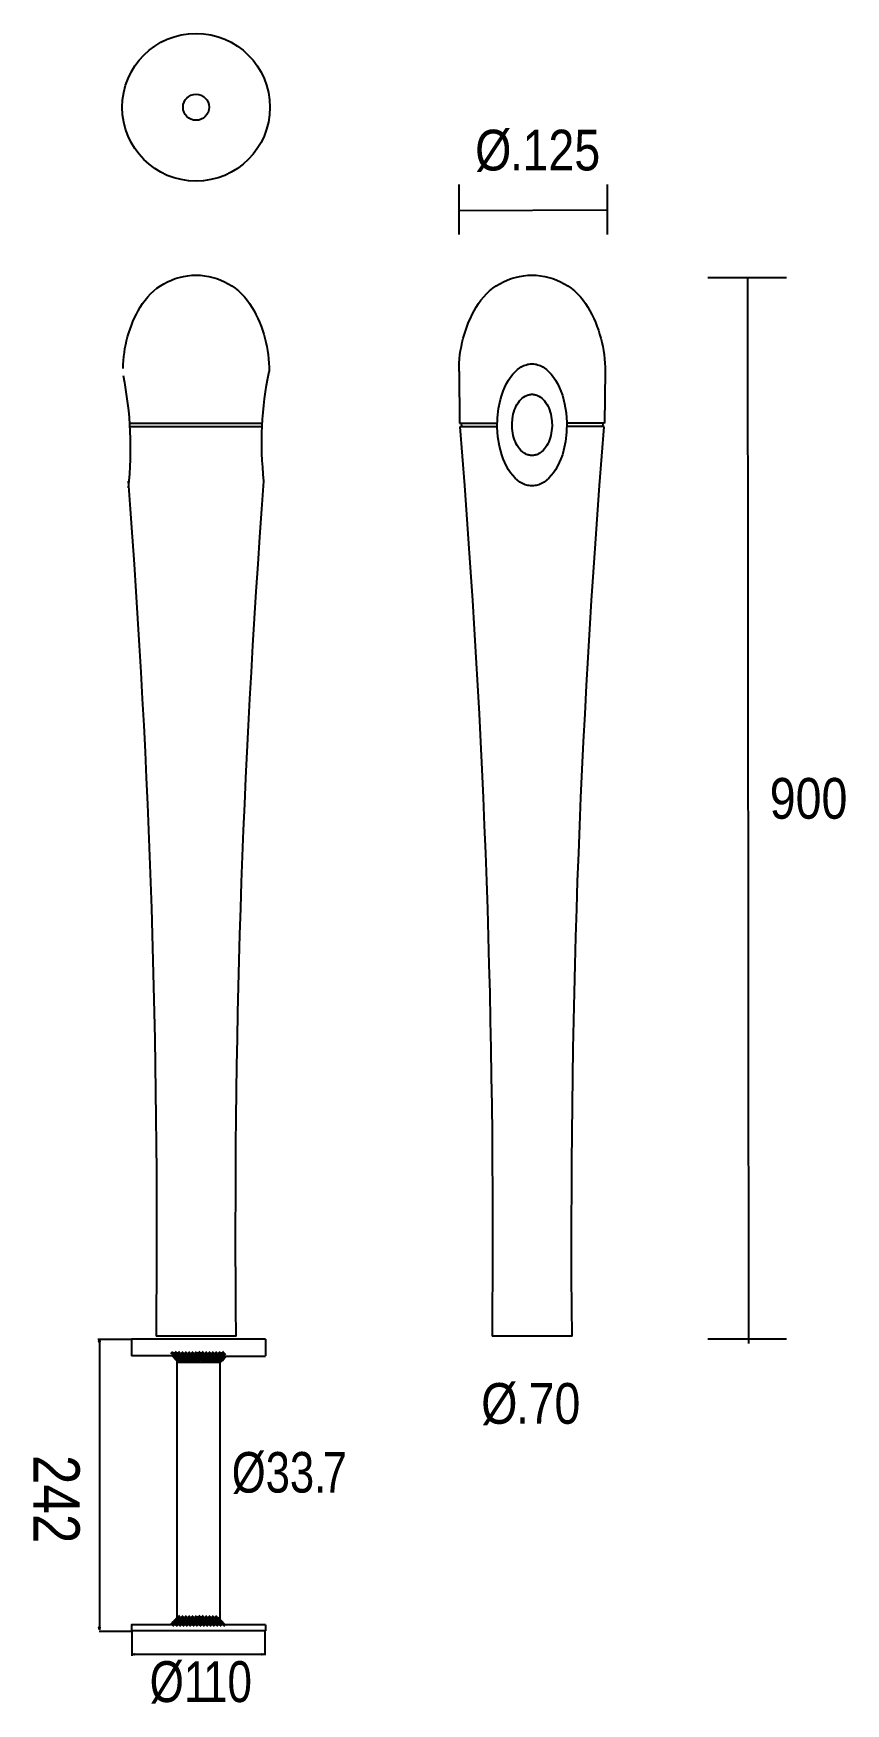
# Model space of a CAD drawing. Extents: x 5 to 166, y 5 to 337.
import ezdxf

# ---------------------------------------------------------------- set-up
doc = ezdxf.new("R2010")
doc.units = 0
doc.layers.add('LIVELLO_1', color=160, linetype='Continuous')
doc.styles.add('STD', font='txt')

# ---------------------------------------------------------------- blocks, each defined once
blk = doc.blocks.new('AI9-BLK319')
at = {"layer": 'LIVELLO_1', "color": 7}
for p, q in [((3.948682, -0.356912), (4.360371, 0.058567)), ((4.154527, -0.561551), (4.56811, -0.148139)), ((4.360371, -0.768601), (4.773955, -0.356912))]:
    blk.add_line(p, q, dxfattribs=at)
blk = doc.blocks.new('AI9-BLK318')
at = {"layer": 'LIVELLO_1', "color": 7}
blk.add_blockref('AI9-BLK319', (0, 0), dxfattribs=at)
blk = doc.blocks.new('AI9-BLK317')
at = {"layer": 'LIVELLO_1', "color": 7}
for p, q in [((4.202414, -0.18638), (4.61393, 0.225309)), ((4.408086, -0.395152), (4.82167, 0.018259)), ((4.61393, -0.600136), (5.027514, -0.18638))]:
    blk.add_line(p, q, dxfattribs=at)
blk = doc.blocks.new('AI9-BLK316')
at = {"layer": 'LIVELLO_1', "color": 7}
blk.add_blockref('AI9-BLK317', (0, 0), dxfattribs=at)
blk = doc.blocks.new('AI9-BLK315')
at = {"layer": 'LIVELLO_1', "color": 7}
for p, q in [((4.369931, 0.021876), (4.783343, 0.433565)), ((4.575604, -0.186552), (4.989187, 0.22686)), ((4.783343, -0.391535), (5.195032, 0.021876))]:
    blk.add_line(p, q, dxfattribs=at)
blk = doc.blocks.new('AI9-BLK314')
at = {"layer": 'LIVELLO_1', "color": 7}
blk.add_blockref('AI9-BLK315', (0, 0), dxfattribs=at)
blk = doc.blocks.new('AI9-BLK311')
at = {"layer": 'LIVELLO_1', "color": 7}
for p, q in [((3.275855, -0.356912), (3.6903, 0.058567)), ((3.483594, -0.561551), (3.896145, -0.148139)), ((3.6903, -0.768601), (4.103884, -0.356912))]:
    blk.add_line(p, q, dxfattribs=at)
blk = doc.blocks.new('AI9-BLK310')
at = {"layer": 'LIVELLO_1', "color": 7}
blk.add_blockref('AI9-BLK311', (0, 0), dxfattribs=at)
blk = doc.blocks.new('AI9-BLK309')
at = {"layer": 'LIVELLO_1', "color": 7}
for p, q in [((3.613647, -0.18638), (4.025336, 0.225309)), ((3.819491, -0.395152), (4.23118, 0.018259)), ((4.025336, -0.600136), (4.438919, -0.18638))]:
    blk.add_line(p, q, dxfattribs=at)
blk = doc.blocks.new('AI9-BLK308')
at = {"layer": 'LIVELLO_1', "color": 7}
blk.add_blockref('AI9-BLK309', (0, 0), dxfattribs=at)
blk = doc.blocks.new('AI9-BLK307')
at = {"layer": 'LIVELLO_1', "color": 7}
for p, q in [((3.948682, 0.021876), (4.360371, 0.433565)), ((4.154527, -0.186552), (4.56811, 0.22686)), ((4.360371, -0.391535), (4.773955, 0.021876))]:
    blk.add_line(p, q, dxfattribs=at)
blk = doc.blocks.new('AI9-BLK306')
at = {"layer": 'LIVELLO_1', "color": 7}
blk.add_blockref('AI9-BLK307', (0, 0), dxfattribs=at)
blk = doc.blocks.new('AI9-BLK305')
at = {"layer": 'LIVELLO_1', "color": 7}
for p, q in [((4.202414, 0.209462), (4.61393, 0.621151)), ((4.408086, 0.002756), (4.82167, 0.414445)), ((4.61393, -0.20395), (5.027514, 0.209462))]:
    blk.add_line(p, q, dxfattribs=at)
blk = doc.blocks.new('AI9-BLK304')
at = {"layer": 'LIVELLO_1', "color": 7}
blk.add_blockref('AI9-BLK305', (0, 0), dxfattribs=at)
blk = doc.blocks.new('AI9-BLK303')
at = {"layer": 'LIVELLO_1', "color": 7}
for p, q in [((4.369931, 0.37586), (4.783343, 0.789616)), ((4.575604, 0.169154), (4.989187, 0.580843)), ((4.783343, -0.037552), (5.195032, 0.37586))]:
    blk.add_line(p, q, dxfattribs=at)
blk = doc.blocks.new('AI9-BLK302')
at = {"layer": 'LIVELLO_1', "color": 7}
blk.add_blockref('AI9-BLK303', (0, 0), dxfattribs=at)
blk = doc.blocks.new('AI9-BLK301')
at = {"layer": 'LIVELLO_1', "color": 7}
for p, q in [((2.605784, -0.356912), (3.019196, 0.058567)), ((2.813351, -0.561551), (3.22504, -0.148139)), ((3.019196, -0.768601), (3.430884, -0.356912))]:
    blk.add_line(p, q, dxfattribs=at)
blk = doc.blocks.new('AI9-BLK300')
at = {"layer": 'LIVELLO_1', "color": 7}
blk.add_blockref('AI9-BLK301', (0, 0), dxfattribs=at)
blk = doc.blocks.new('AI9-BLK299')
at = {"layer": 'LIVELLO_1', "color": 7}
for p, q in [((2.94082, -0.18638), (3.354231, 0.225309)), ((3.148559, -0.395152), (3.560076, 0.018259)), ((3.354231, -0.600136), (3.76592, -0.18638))]:
    blk.add_line(p, q, dxfattribs=at)
blk = doc.blocks.new('AI9-BLK298')
at = {"layer": 'LIVELLO_1', "color": 7}
blk.add_blockref('AI9-BLK299', (0, 0), dxfattribs=at)
blk = doc.blocks.new('AI9-BLK297')
at = {"layer": 'LIVELLO_1', "color": 7}
for p, q in [((3.275855, 0.021876), (3.6903, 0.433565)), ((3.483594, -0.186552), (3.896145, 0.22686)), ((3.6903, -0.391535), (4.103884, 0.021876))]:
    blk.add_line(p, q, dxfattribs=at)
blk = doc.blocks.new('AI9-BLK296')
at = {"layer": 'LIVELLO_1', "color": 7}
blk.add_blockref('AI9-BLK297', (0, 0), dxfattribs=at)
blk = doc.blocks.new('AI9-BLK295')
at = {"layer": 'LIVELLO_1', "color": 7}
for p, q in [((3.613647, 0.209462), (4.025336, 0.621151)), ((3.819491, 0.002756), (4.23118, 0.414445)), ((4.025336, -0.20395), (4.438919, 0.209462))]:
    blk.add_line(p, q, dxfattribs=at)
blk = doc.blocks.new('AI9-BLK294')
at = {"layer": 'LIVELLO_1', "color": 7}
blk.add_blockref('AI9-BLK295', (0, 0), dxfattribs=at)
blk = doc.blocks.new('AI9-BLK293')
at = {"layer": 'LIVELLO_1', "color": 7}
for p, q in [((3.948682, 0.37586), (4.360371, 0.789616)), ((4.154527, 0.169154), (4.56811, 0.580843)), ((4.360371, -0.037552), (4.773955, 0.37586))]:
    blk.add_line(p, q, dxfattribs=at)
blk = doc.blocks.new('AI9-BLK292')
at = {"layer": 'LIVELLO_1', "color": 7}
blk.add_blockref('AI9-BLK293', (0, 0), dxfattribs=at)
blk = doc.blocks.new('AI9-BLK291')
at = {"layer": 'LIVELLO_1', "color": 7}
for p, q in [((1.935541, -0.356912), (2.349124, 0.058567)), ((2.141385, -0.561551), (2.554969, -0.148139)), ((2.349124, -0.768601), (2.760813, -0.356912))]:
    blk.add_line(p, q, dxfattribs=at)
blk = doc.blocks.new('AI9-BLK290')
at = {"layer": 'LIVELLO_1', "color": 7}
blk.add_blockref('AI9-BLK291', (0, 0), dxfattribs=at)
blk = doc.blocks.new('AI9-BLK289')
at = {"layer": 'LIVELLO_1', "color": 7}
for p, q in [((2.270576, -0.18638), (2.68416, 0.225309)), ((2.476421, -0.395152), (2.890004, 0.018259)), ((2.68416, -0.600136), (3.095849, -0.18638))]:
    blk.add_line(p, q, dxfattribs=at)
blk = doc.blocks.new('AI9-BLK288')
at = {"layer": 'LIVELLO_1', "color": 7}
blk.add_blockref('AI9-BLK289', (0, 0), dxfattribs=at)
blk = doc.blocks.new('AI9-BLK287')
at = {"layer": 'LIVELLO_1', "color": 7}
for p, q in [((2.605784, 0.021876), (3.019196, 0.433565)), ((2.813351, -0.186552), (3.22504, 0.22686)), ((3.019196, -0.391535), (3.430884, 0.021876))]:
    blk.add_line(p, q, dxfattribs=at)
blk = doc.blocks.new('AI9-BLK286')
at = {"layer": 'LIVELLO_1', "color": 7}
blk.add_blockref('AI9-BLK287', (0, 0), dxfattribs=at)
blk = doc.blocks.new('AI9-BLK285')
at = {"layer": 'LIVELLO_1', "color": 7}
for p, q in [((2.94082, 0.209462), (3.354231, 0.621151)), ((3.148559, 0.002756), (3.560076, 0.414445)), ((3.354231, -0.20395), (3.76592, 0.209462))]:
    blk.add_line(p, q, dxfattribs=at)
blk = doc.blocks.new('AI9-BLK284')
at = {"layer": 'LIVELLO_1', "color": 7}
blk.add_blockref('AI9-BLK285', (0, 0), dxfattribs=at)
blk = doc.blocks.new('AI9-BLK283')
at = {"layer": 'LIVELLO_1', "color": 7}
for p, q in [((3.275855, 0.37586), (3.6903, 0.789616)), ((3.483594, 0.169154), (3.896145, 0.580843)), ((3.6903, -0.037552), (4.103884, 0.37586))]:
    blk.add_line(p, q, dxfattribs=at)
blk = doc.blocks.new('AI9-BLK282')
at = {"layer": 'LIVELLO_1', "color": 7}
blk.add_blockref('AI9-BLK283', (0, 0), dxfattribs=at)
blk = doc.blocks.new('AI9-BLK281')
at = {"layer": 'LIVELLO_1', "color": 7}
for p, q in [((1.264608, -0.356912), (1.676125, 0.058567)), ((1.470281, -0.561551), (1.883864, -0.148139)), ((1.676125, -0.768601), (2.089709, -0.356912))]:
    blk.add_line(p, q, dxfattribs=at)
blk = doc.blocks.new('AI9-BLK280')
at = {"layer": 'LIVELLO_1', "color": 7}
blk.add_blockref('AI9-BLK281', (0, 0), dxfattribs=at)
blk = doc.blocks.new('AI9-BLK279')
at = {"layer": 'LIVELLO_1', "color": 7}
for p, q in [((1.599644, -0.18638), (2.011161, 0.225309)), ((1.805488, -0.395152), (2.219933, 0.018259)), ((2.011161, -0.600136), (2.425778, -0.18638))]:
    blk.add_line(p, q, dxfattribs=at)
blk = doc.blocks.new('AI9-BLK278')
at = {"layer": 'LIVELLO_1', "color": 7}
blk.add_blockref('AI9-BLK279', (0, 0), dxfattribs=at)
blk = doc.blocks.new('AI9-BLK277')
at = {"layer": 'LIVELLO_1', "color": 7}
for p, q in [((1.935541, 0.021876), (2.349124, 0.433565)), ((2.141385, -0.186552), (2.554969, 0.22686)), ((2.349124, -0.391535), (2.760813, 0.021876))]:
    blk.add_line(p, q, dxfattribs=at)
blk = doc.blocks.new('AI9-BLK276')
at = {"layer": 'LIVELLO_1', "color": 7}
blk.add_blockref('AI9-BLK277', (0, 0), dxfattribs=at)
blk = doc.blocks.new('AI9-BLK275')
at = {"layer": 'LIVELLO_1', "color": 7}
for p, q in [((2.270576, 0.209462), (2.68416, 0.621151)), ((2.476421, 0.002756), (2.890004, 0.414445)), ((2.68416, -0.20395), (3.095849, 0.209462))]:
    blk.add_line(p, q, dxfattribs=at)
blk = doc.blocks.new('AI9-BLK274')
at = {"layer": 'LIVELLO_1', "color": 7}
blk.add_blockref('AI9-BLK275', (0, 0), dxfattribs=at)
blk = doc.blocks.new('AI9-BLK273')
at = {"layer": 'LIVELLO_1', "color": 7}
for p, q in [((2.605784, 0.37586), (3.019196, 0.789616)), ((2.813351, 0.169154), (3.22504, 0.580843)), ((3.019196, -0.037552), (3.430884, 0.37586))]:
    blk.add_line(p, q, dxfattribs=at)
blk = doc.blocks.new('AI9-BLK272')
at = {"layer": 'LIVELLO_1', "color": 7}
blk.add_blockref('AI9-BLK273', (0, 0), dxfattribs=at)
blk = doc.blocks.new('AI9-BLK271')
at = {"layer": 'LIVELLO_1', "color": 7}
for p, q in [((0.59247, -0.356912), (1.006054, 0.058567)), ((0.80021, -0.561551), (1.211898, -0.148139)), ((1.006054, -0.768601), (1.419638, -0.356912))]:
    blk.add_line(p, q, dxfattribs=at)
blk = doc.blocks.new('AI9-BLK270')
at = {"layer": 'LIVELLO_1', "color": 7}
blk.add_blockref('AI9-BLK271', (0, 0), dxfattribs=at)
blk = doc.blocks.new('AI9-BLK269')
at = {"layer": 'LIVELLO_1', "color": 7}
for p, q in [((0.929573, -0.18638), (1.34109, 0.225309)), ((1.135245, -0.395152), (1.546934, 0.018259)), ((1.34109, -0.600136), (1.754673, -0.18638))]:
    blk.add_line(p, q, dxfattribs=at)
blk = doc.blocks.new('AI9-BLK268')
at = {"layer": 'LIVELLO_1', "color": 7}
blk.add_blockref('AI9-BLK269', (0, 0), dxfattribs=at)
blk = doc.blocks.new('AI9-BLK267')
at = {"layer": 'LIVELLO_1', "color": 7}
for p, q in [((1.264608, 0.021876), (1.676125, 0.433565)), ((1.470281, -0.186552), (1.883864, 0.22686)), ((1.676125, -0.391535), (2.089709, 0.021876))]:
    blk.add_line(p, q, dxfattribs=at)
blk = doc.blocks.new('AI9-BLK266')
at = {"layer": 'LIVELLO_1', "color": 7}
blk.add_blockref('AI9-BLK267', (0, 0), dxfattribs=at)
blk = doc.blocks.new('AI9-BLK265')
at = {"layer": 'LIVELLO_1', "color": 7}
for p, q in [((1.599644, 0.209462), (2.011161, 0.621151)), ((1.805488, 0.002756), (2.219933, 0.414445)), ((2.011161, -0.20395), (2.425778, 0.209462))]:
    blk.add_line(p, q, dxfattribs=at)
blk = doc.blocks.new('AI9-BLK264')
at = {"layer": 'LIVELLO_1', "color": 7}
blk.add_blockref('AI9-BLK265', (0, 0), dxfattribs=at)
blk = doc.blocks.new('AI9-BLK263')
at = {"layer": 'LIVELLO_1', "color": 7}
for p, q in [((1.935541, 0.37586), (2.349124, 0.789616)), ((2.141385, 0.169154), (2.554969, 0.580843)), ((2.349124, -0.037552), (2.760813, 0.37586))]:
    blk.add_line(p, q, dxfattribs=at)
blk = doc.blocks.new('AI9-BLK262')
at = {"layer": 'LIVELLO_1', "color": 7}
blk.add_blockref('AI9-BLK263', (0, 0), dxfattribs=at)
blk = doc.blocks.new('AI9-BLK261')
at = {"layer": 'LIVELLO_1', "color": 7}
for p, q in [((-0.078462, -0.356912), (0.334949, 0.058567)), ((0.127382, -0.561551), (0.540794, -0.148139)), ((0.334949, -0.768601), (0.746638, -0.356912))]:
    blk.add_line(p, q, dxfattribs=at)
blk = doc.blocks.new('AI9-BLK260')
at = {"layer": 'LIVELLO_1', "color": 7}
blk.add_blockref('AI9-BLK261', (0, 0), dxfattribs=at)
blk = doc.blocks.new('AI9-BLK259')
at = {"layer": 'LIVELLO_1', "color": 7}
for p, q in [((0.256573, -0.18638), (0.671018, 0.225309)), ((0.465174, -0.395152), (0.876863, 0.018259)), ((0.671018, -0.600136), (1.082707, -0.18638))]:
    blk.add_line(p, q, dxfattribs=at)
blk = doc.blocks.new('AI9-BLK258')
at = {"layer": 'LIVELLO_1', "color": 7}
blk.add_blockref('AI9-BLK259', (0, 0), dxfattribs=at)
blk = doc.blocks.new('AI9-BLK257')
at = {"layer": 'LIVELLO_1', "color": 7}
for p, q in [((0.59247, 0.021876), (1.006054, 0.433565)), ((0.80021, -0.186552), (1.211898, 0.22686)), ((1.006054, -0.391535), (1.419638, 0.021876))]:
    blk.add_line(p, q, dxfattribs=at)
blk = doc.blocks.new('AI9-BLK256')
at = {"layer": 'LIVELLO_1', "color": 7}
blk.add_blockref('AI9-BLK257', (0, 0), dxfattribs=at)
blk = doc.blocks.new('AI9-BLK255')
at = {"layer": 'LIVELLO_1', "color": 7}
for p, q in [((0.929573, 0.209462), (1.34109, 0.621151)), ((1.135245, 0.002756), (1.546934, 0.414445)), ((1.34109, -0.20395), (1.754673, 0.209462))]:
    blk.add_line(p, q, dxfattribs=at)
blk = doc.blocks.new('AI9-BLK254')
at = {"layer": 'LIVELLO_1', "color": 7}
blk.add_blockref('AI9-BLK255', (0, 0), dxfattribs=at)
blk = doc.blocks.new('AI9-BLK253')
at = {"layer": 'LIVELLO_1', "color": 7}
for p, q in [((1.264608, 0.37586), (1.676125, 0.789616)), ((1.470281, 0.169154), (1.883864, 0.580843)), ((1.676125, -0.037552), (2.089709, 0.37586))]:
    blk.add_line(p, q, dxfattribs=at)
blk = doc.blocks.new('AI9-BLK252')
at = {"layer": 'LIVELLO_1', "color": 7}
blk.add_blockref('AI9-BLK253', (0, 0), dxfattribs=at)
blk = doc.blocks.new('AI9-BLK251')
at = {"layer": 'LIVELLO_1', "color": 7}
for p, q in [((-0.748533, -0.356912), (-0.337016, 0.058567)), ((-0.542861, -0.561551), (-0.129277, -0.148139)), ((-0.337016, -0.768601), (0.076567, -0.356912))]:
    blk.add_line(p, q, dxfattribs=at)
blk = doc.blocks.new('AI9-BLK250')
at = {"layer": 'LIVELLO_1', "color": 7}
blk.add_blockref('AI9-BLK251', (0, 0), dxfattribs=at)
blk = doc.blocks.new('AI9-BLK249')
at = {"layer": 'LIVELLO_1', "color": 7}
for p, q in [((-0.413498, -0.18638), (-0.000086, 0.225309)), ((-0.207825, -0.395152), (0.205758, 0.018259)), ((-0.000086, -0.600136), (0.411603, -0.18638))]:
    blk.add_line(p, q, dxfattribs=at)
blk = doc.blocks.new('AI9-BLK248')
at = {"layer": 'LIVELLO_1', "color": 7}
blk.add_blockref('AI9-BLK249', (0, 0), dxfattribs=at)
blk = doc.blocks.new('AI9-BLK247')
at = {"layer": 'LIVELLO_1', "color": 7}
for p, q in [((-0.078462, 0.021876), (0.334949, 0.433565)), ((0.127382, -0.186552), (0.540794, 0.22686)), ((0.334949, -0.391535), (0.746638, 0.021876))]:
    blk.add_line(p, q, dxfattribs=at)
blk = doc.blocks.new('AI9-BLK246')
at = {"layer": 'LIVELLO_1', "color": 7}
blk.add_blockref('AI9-BLK247', (0, 0), dxfattribs=at)
blk = doc.blocks.new('AI9-BLK245')
at = {"layer": 'LIVELLO_1', "color": 7}
for p, q in [((0.256573, 0.209462), (0.671018, 0.621151)), ((0.465174, 0.002756), (0.876863, 0.414445)), ((0.671018, -0.20395), (1.082707, 0.209462))]:
    blk.add_line(p, q, dxfattribs=at)
blk = doc.blocks.new('AI9-BLK244')
at = {"layer": 'LIVELLO_1', "color": 7}
blk.add_blockref('AI9-BLK245', (0, 0), dxfattribs=at)
blk = doc.blocks.new('AI9-BLK243')
at = {"layer": 'LIVELLO_1', "color": 7}
for p, q in [((0.59247, 0.37586), (1.006054, 0.789616)), ((0.80021, 0.169154), (1.211898, 0.580843)), ((1.006054, -0.037552), (1.419638, 0.37586))]:
    blk.add_line(p, q, dxfattribs=at)
blk = doc.blocks.new('AI9-BLK242')
at = {"layer": 'LIVELLO_1', "color": 7}
blk.add_blockref('AI9-BLK243', (0, 0), dxfattribs=at)
blk = doc.blocks.new('AI9-BLK241')
at = {"layer": 'LIVELLO_1', "color": 7}
for p, q in [((-1.419638, -0.356912), (-1.007949, 0.058567)), ((-1.213793, -0.561551), (-0.801243, -0.148139)), ((-1.007949, -0.768601), (-0.593504, -0.356912))]:
    blk.add_line(p, q, dxfattribs=at)
blk = doc.blocks.new('AI9-BLK240')
at = {"layer": 'LIVELLO_1', "color": 7}
blk.add_blockref('AI9-BLK241', (0, 0), dxfattribs=at)
blk = doc.blocks.new('AI9-BLK239')
at = {"layer": 'LIVELLO_1', "color": 7}
for p, q in [((-1.083569, -0.18638), (-0.672052, 0.225309)), ((-0.877896, -0.395152), (-0.464313, 0.018259)), ((-0.672052, -0.600136), (-0.258468, -0.18638))]:
    blk.add_line(p, q, dxfattribs=at)
blk = doc.blocks.new('AI9-BLK238')
at = {"layer": 'LIVELLO_1', "color": 7}
blk.add_blockref('AI9-BLK239', (0, 0), dxfattribs=at)
blk = doc.blocks.new('AI9-BLK237')
at = {"layer": 'LIVELLO_1', "color": 7}
for p, q in [((-0.748533, 0.021876), (-0.337016, 0.433565)), ((-0.542861, -0.186552), (-0.129277, 0.22686)), ((-0.337016, -0.391535), (0.076567, 0.021876))]:
    blk.add_line(p, q, dxfattribs=at)
blk = doc.blocks.new('AI9-BLK236')
at = {"layer": 'LIVELLO_1', "color": 7}
blk.add_blockref('AI9-BLK237', (0, 0), dxfattribs=at)
blk = doc.blocks.new('AI9-BLK235')
at = {"layer": 'LIVELLO_1', "color": 7}
for p, q in [((-0.413498, 0.209462), (-0.000086, 0.621151)), ((-0.207825, 0.002756), (0.205758, 0.414445)), ((-0.000086, -0.20395), (0.411603, 0.209462))]:
    blk.add_line(p, q, dxfattribs=at)
blk = doc.blocks.new('AI9-BLK234')
at = {"layer": 'LIVELLO_1', "color": 7}
blk.add_blockref('AI9-BLK235', (0, 0), dxfattribs=at)
blk = doc.blocks.new('AI9-BLK233')
at = {"layer": 'LIVELLO_1', "color": 7}
for p, q in [((-0.078462, 0.37586), (0.334949, 0.789616)), ((0.127382, 0.169154), (0.540794, 0.580843)), ((0.334949, -0.037552), (0.746638, 0.37586))]:
    blk.add_line(p, q, dxfattribs=at)
blk = doc.blocks.new('AI9-BLK232')
at = {"layer": 'LIVELLO_1', "color": 7}
blk.add_blockref('AI9-BLK233', (0, 0), dxfattribs=at)
blk = doc.blocks.new('AI9-BLK231')
at = {"layer": 'LIVELLO_1', "color": 7}
for p, q in [((-2.091604, -0.356912), (-1.678192, 0.058567)), ((-1.883864, -0.561551), (-1.472348, -0.148139)), ((-1.678192, -0.768601), (-1.264608, -0.356912))]:
    blk.add_line(p, q, dxfattribs=at)
blk = doc.blocks.new('AI9-BLK230')
at = {"layer": 'LIVELLO_1', "color": 7}
blk.add_blockref('AI9-BLK231', (0, 0), dxfattribs=at)
blk = doc.blocks.new('AI9-BLK229')
at = {"layer": 'LIVELLO_1', "color": 7}
for p, q in [((-1.754673, -0.18638), (-1.343157, 0.225309)), ((-1.548829, -0.395152), (-1.137312, 0.018259)), ((-1.343157, -0.600136), (-0.929573, -0.18638))]:
    blk.add_line(p, q, dxfattribs=at)
blk = doc.blocks.new('AI9-BLK228')
at = {"layer": 'LIVELLO_1', "color": 7}
blk.add_blockref('AI9-BLK229', (0, 0), dxfattribs=at)
blk = doc.blocks.new('AI9-BLK227')
at = {"layer": 'LIVELLO_1', "color": 7}
for p, q in [((-1.419638, 0.021876), (-1.007949, 0.433565)), ((-1.213793, -0.186552), (-0.801243, 0.22686)), ((-1.007949, -0.391535), (-0.593504, 0.021876))]:
    blk.add_line(p, q, dxfattribs=at)
blk = doc.blocks.new('AI9-BLK226')
at = {"layer": 'LIVELLO_1', "color": 7}
blk.add_blockref('AI9-BLK227', (0, 0), dxfattribs=at)
blk = doc.blocks.new('AI9-BLK225')
at = {"layer": 'LIVELLO_1', "color": 7}
for p, q in [((-1.083569, 0.209462), (-0.672052, 0.621151)), ((-0.877896, 0.002756), (-0.464313, 0.414445)), ((-0.672052, -0.20395), (-0.258468, 0.209462))]:
    blk.add_line(p, q, dxfattribs=at)
blk = doc.blocks.new('AI9-BLK224')
at = {"layer": 'LIVELLO_1', "color": 7}
blk.add_blockref('AI9-BLK225', (0, 0), dxfattribs=at)
blk = doc.blocks.new('AI9-BLK223')
at = {"layer": 'LIVELLO_1', "color": 7}
for p, q in [((-0.748533, 0.37586), (-0.337016, 0.789616)), ((-0.542861, 0.169154), (-0.129277, 0.580843)), ((-0.337016, -0.037552), (0.076567, 0.37586))]:
    blk.add_line(p, q, dxfattribs=at)
blk = doc.blocks.new('AI9-BLK222')
at = {"layer": 'LIVELLO_1', "color": 7}
blk.add_blockref('AI9-BLK223', (0, 0), dxfattribs=at)
blk = doc.blocks.new('AI9-BLK221')
at = {"layer": 'LIVELLO_1', "color": 7}
for p, q in [((-2.761847, -0.356912), (-2.348263, 0.058567)), ((-2.556002, -0.561551), (-2.142419, -0.148139)), ((-2.348263, -0.768601), (-1.936574, -0.356912))]:
    blk.add_line(p, q, dxfattribs=at)
blk = doc.blocks.new('AI9-BLK220')
at = {"layer": 'LIVELLO_1', "color": 7}
blk.add_blockref('AI9-BLK221', (0, 0), dxfattribs=at)
blk = doc.blocks.new('AI9-BLK219')
at = {"layer": 'LIVELLO_1', "color": 7}
for p, q in [((-2.426639, -0.18638), (-2.013228, 0.225309)), ((-2.219072, -0.395152), (-1.807383, 0.018259)), ((-2.013228, -0.600136), (-1.601539, -0.18638))]:
    blk.add_line(p, q, dxfattribs=at)
blk = doc.blocks.new('AI9-BLK218')
at = {"layer": 'LIVELLO_1', "color": 7}
blk.add_blockref('AI9-BLK219', (0, 0), dxfattribs=at)
blk = doc.blocks.new('AI9-BLK217')
at = {"layer": 'LIVELLO_1', "color": 7}
for p, q in [((-2.091604, 0.021876), (-1.678192, 0.433565)), ((-1.883864, -0.186552), (-1.472348, 0.22686)), ((-1.678192, -0.391535), (-1.264608, 0.021876))]:
    blk.add_line(p, q, dxfattribs=at)
blk = doc.blocks.new('AI9-BLK216')
at = {"layer": 'LIVELLO_1', "color": 7}
blk.add_blockref('AI9-BLK217', (0, 0), dxfattribs=at)
blk = doc.blocks.new('AI9-BLK215')
at = {"layer": 'LIVELLO_1', "color": 7}
for p, q in [((-1.754673, 0.209462), (-1.343157, 0.621151)), ((-1.548829, 0.002756), (-1.137312, 0.414445)), ((-1.343157, -0.20395), (-0.929573, 0.209462))]:
    blk.add_line(p, q, dxfattribs=at)
blk = doc.blocks.new('AI9-BLK214')
at = {"layer": 'LIVELLO_1', "color": 7}
blk.add_blockref('AI9-BLK215', (0, 0), dxfattribs=at)
blk = doc.blocks.new('AI9-BLK213')
at = {"layer": 'LIVELLO_1', "color": 7}
for p, q in [((-1.419638, 0.37586), (-1.007949, 0.789616)), ((-1.213793, 0.169154), (-0.801243, 0.580843)), ((-1.007949, -0.037552), (-0.593504, 0.37586))]:
    blk.add_line(p, q, dxfattribs=at)
blk = doc.blocks.new('AI9-BLK212')
at = {"layer": 'LIVELLO_1', "color": 7}
blk.add_blockref('AI9-BLK213', (0, 0), dxfattribs=at)
blk = doc.blocks.new('AI9-BLK211')
at = {"layer": 'LIVELLO_1', "color": 7}
for p, q in [((-3.432779, -0.356912), (-3.021263, 0.058567)), ((-3.226935, -0.561551), (-2.813523, -0.148139)), ((-3.021263, -0.768601), (-2.607679, -0.356912))]:
    blk.add_line(p, q, dxfattribs=at)
blk = doc.blocks.new('AI9-BLK210')
at = {"layer": 'LIVELLO_1', "color": 7}
blk.add_blockref('AI9-BLK211', (0, 0), dxfattribs=at)
blk = doc.blocks.new('AI9-BLK209')
at = {"layer": 'LIVELLO_1', "color": 7}
for p, q in [((-3.097744, -0.18638), (-2.68416, 0.225309)), ((-2.891899, -0.395152), (-2.478488, 0.018259)), ((-2.68416, -0.600136), (-2.27161, -0.18638))]:
    blk.add_line(p, q, dxfattribs=at)
blk = doc.blocks.new('AI9-BLK208')
at = {"layer": 'LIVELLO_1', "color": 7}
blk.add_blockref('AI9-BLK209', (0, 0), dxfattribs=at)
blk = doc.blocks.new('AI9-BLK207')
at = {"layer": 'LIVELLO_1', "color": 7}
for p, q in [((-2.761847, 0.021876), (-2.348263, 0.433565)), ((-2.556002, -0.186552), (-2.142419, 0.22686)), ((-2.348263, -0.391535), (-1.936574, 0.021876))]:
    blk.add_line(p, q, dxfattribs=at)
blk = doc.blocks.new('AI9-BLK206')
at = {"layer": 'LIVELLO_1', "color": 7}
blk.add_blockref('AI9-BLK207', (0, 0), dxfattribs=at)
blk = doc.blocks.new('AI9-BLK205')
at = {"layer": 'LIVELLO_1', "color": 7}
for p, q in [((-2.426639, 0.209462), (-2.013228, 0.621151)), ((-2.219072, 0.002756), (-1.807383, 0.414445)), ((-2.013228, -0.20395), (-1.601539, 0.209462))]:
    blk.add_line(p, q, dxfattribs=at)
blk = doc.blocks.new('AI9-BLK204')
at = {"layer": 'LIVELLO_1', "color": 7}
blk.add_blockref('AI9-BLK205', (0, 0), dxfattribs=at)
blk = doc.blocks.new('AI9-BLK203')
at = {"layer": 'LIVELLO_1', "color": 7}
for p, q in [((-2.091604, 0.37586), (-1.678192, 0.789616)), ((-1.883864, 0.169154), (-1.472348, 0.580843)), ((-1.678192, -0.037552), (-1.264608, 0.37586))]:
    blk.add_line(p, q, dxfattribs=at)
blk = doc.blocks.new('AI9-BLK202')
at = {"layer": 'LIVELLO_1', "color": 7}
blk.add_blockref('AI9-BLK203', (0, 0), dxfattribs=at)
blk = doc.blocks.new('AI9-BLK201')
at = {"layer": 'LIVELLO_1', "color": 7}
for p, q in [((-4.10285, -0.356912), (-3.691334, 0.058567)), ((-3.897178, -0.561551), (-3.485489, -0.148139)), ((-3.691334, -0.768601), (-3.27775, -0.356912))]:
    blk.add_line(p, q, dxfattribs=at)
blk = doc.blocks.new('AI9-BLK200')
at = {"layer": 'LIVELLO_1', "color": 7}
blk.add_blockref('AI9-BLK201', (0, 0), dxfattribs=at)
blk = doc.blocks.new('AI9-BLK199')
at = {"layer": 'LIVELLO_1', "color": 7}
for p, q in [((-3.767815, -0.18638), (-3.356298, 0.225309)), ((-3.56197, -0.395152), (-3.148559, 0.018259)), ((-3.356298, -0.600136), (-2.942714, -0.18638))]:
    blk.add_line(p, q, dxfattribs=at)
blk = doc.blocks.new('AI9-BLK198')
at = {"layer": 'LIVELLO_1', "color": 7}
blk.add_blockref('AI9-BLK199', (0, 0), dxfattribs=at)
blk = doc.blocks.new('AI9-BLK197')
at = {"layer": 'LIVELLO_1', "color": 7}
for p, q in [((-3.432779, 0.021876), (-3.021263, 0.433565)), ((-3.226935, -0.186552), (-2.813523, 0.22686)), ((-3.021263, -0.391535), (-2.607679, 0.021876))]:
    blk.add_line(p, q, dxfattribs=at)
blk = doc.blocks.new('AI9-BLK196')
at = {"layer": 'LIVELLO_1', "color": 7}
blk.add_blockref('AI9-BLK197', (0, 0), dxfattribs=at)
blk = doc.blocks.new('AI9-BLK195')
at = {"layer": 'LIVELLO_1', "color": 7}
for p, q in [((-3.097744, 0.209462), (-2.68416, 0.621151)), ((-2.891899, 0.002756), (-2.478488, 0.414445)), ((-2.68416, -0.20395), (-2.27161, 0.209462))]:
    blk.add_line(p, q, dxfattribs=at)
blk = doc.blocks.new('AI9-BLK194')
at = {"layer": 'LIVELLO_1', "color": 7}
blk.add_blockref('AI9-BLK195', (0, 0), dxfattribs=at)
blk = doc.blocks.new('AI9-BLK193')
at = {"layer": 'LIVELLO_1', "color": 7}
for p, q in [((-2.761847, 0.37586), (-2.348263, 0.789616)), ((-2.556002, 0.169154), (-2.142419, 0.580843)), ((-2.348263, -0.037552), (-1.936574, 0.37586))]:
    blk.add_line(p, q, dxfattribs=at)
blk = doc.blocks.new('AI9-BLK192')
at = {"layer": 'LIVELLO_1', "color": 7}
blk.add_blockref('AI9-BLK193', (0, 0), dxfattribs=at)
blk = doc.blocks.new('AI9-BLK191')
at = {"layer": 'LIVELLO_1', "color": 7}
for p, q in [((-4.440814, -0.18638), (-4.026369, 0.225309)), ((-4.232214, -0.395152), (-3.820525, 0.018259)), ((-4.026369, -0.600136), (-3.612786, -0.18638))]:
    blk.add_line(p, q, dxfattribs=at)
blk = doc.blocks.new('AI9-BLK190')
at = {"layer": 'LIVELLO_1', "color": 7}
blk.add_blockref('AI9-BLK191', (0, 0), dxfattribs=at)
blk = doc.blocks.new('AI9-BLK189')
at = {"layer": 'LIVELLO_1', "color": 7}
for p, q in [((-4.10285, 0.021876), (-3.691334, 0.433565)), ((-3.897178, -0.186552), (-3.485489, 0.22686)), ((-3.691334, -0.391535), (-3.27775, 0.021876))]:
    blk.add_line(p, q, dxfattribs=at)
blk = doc.blocks.new('AI9-BLK188')
at = {"layer": 'LIVELLO_1', "color": 7}
blk.add_blockref('AI9-BLK189', (0, 0), dxfattribs=at)
blk = doc.blocks.new('AI9-BLK187')
at = {"layer": 'LIVELLO_1', "color": 7}
for p, q in [((-3.767815, 0.209462), (-3.356298, 0.621151)), ((-3.56197, 0.002756), (-3.148559, 0.414445)), ((-3.356298, -0.20395), (-2.942714, 0.209462))]:
    blk.add_line(p, q, dxfattribs=at)
blk = doc.blocks.new('AI9-BLK186')
at = {"layer": 'LIVELLO_1', "color": 7}
blk.add_blockref('AI9-BLK187', (0, 0), dxfattribs=at)
blk = doc.blocks.new('AI9-BLK185')
at = {"layer": 'LIVELLO_1', "color": 7}
for p, q in [((-3.432779, 0.37586), (-3.021263, 0.789616)), ((-3.226935, 0.169154), (-2.813523, 0.580843)), ((-3.021263, -0.037552), (-2.607679, 0.37586))]:
    blk.add_line(p, q, dxfattribs=at)
blk = doc.blocks.new('AI9-BLK184')
at = {"layer": 'LIVELLO_1', "color": 7}
blk.add_blockref('AI9-BLK185', (0, 0), dxfattribs=at)
blk = doc.blocks.new('AI9-BLK183')
at = {"layer": 'LIVELLO_1', "color": 7}
for p, q in [((-4.77585, 0.021876), (-4.362266, 0.433565)), ((-4.56811, -0.186552), (-4.156594, 0.22686)), ((-4.362266, -0.391535), (-3.950749, 0.021876))]:
    blk.add_line(p, q, dxfattribs=at)
blk = doc.blocks.new('AI9-BLK182')
at = {"layer": 'LIVELLO_1', "color": 7}
blk.add_blockref('AI9-BLK183', (0, 0), dxfattribs=at)
blk = doc.blocks.new('AI9-BLK181')
at = {"layer": 'LIVELLO_1', "color": 7}
for p, q in [((-4.440814, 0.209462), (-4.026369, 0.621151)), ((-4.232214, 0.002756), (-3.820525, 0.414445)), ((-4.026369, -0.20395), (-3.612786, 0.209462))]:
    blk.add_line(p, q, dxfattribs=at)
blk = doc.blocks.new('AI9-BLK180')
at = {"layer": 'LIVELLO_1', "color": 7}
blk.add_blockref('AI9-BLK181', (0, 0), dxfattribs=at)
blk = doc.blocks.new('AI9-BLK179')
at = {"layer": 'LIVELLO_1', "color": 7}
for p, q in [((-4.10285, 0.37586), (-3.691334, 0.789616)), ((-3.897178, 0.169154), (-3.485489, 0.580843)), ((-3.691334, -0.037552), (-3.27775, 0.37586))]:
    blk.add_line(p, q, dxfattribs=at)
blk = doc.blocks.new('AI9-BLK178')
at = {"layer": 'LIVELLO_1', "color": 7}
blk.add_blockref('AI9-BLK179', (0, 0), dxfattribs=at)
blk = doc.blocks.new('AI9-BLK177')
at = {"layer": 'LIVELLO_1', "color": 7}
for p, q in [((-5.028461, 0.209462), (-4.61505, 0.621151)), ((-4.822617, 0.002756), (-4.409205, 0.414445)), ((-4.61505, -0.20395), (-4.203361, 0.209462))]:
    blk.add_line(p, q, dxfattribs=at)
blk = doc.blocks.new('AI9-BLK176')
at = {"layer": 'LIVELLO_1', "color": 7}
blk.add_blockref('AI9-BLK177', (0, 0), dxfattribs=at)
blk = doc.blocks.new('AI9-BLK175')
at = {"layer": 'LIVELLO_1', "color": 7}
for p, q in [((-4.77585, 0.37586), (-4.362266, 0.789616)), ((-4.56811, 0.169154), (-4.156594, 0.580843)), ((-4.362266, -0.037552), (-3.950749, 0.37586))]:
    blk.add_line(p, q, dxfattribs=at)
blk = doc.blocks.new('AI9-BLK174')
at = {"layer": 'LIVELLO_1', "color": 7}
blk.add_blockref('AI9-BLK175', (0, 0), dxfattribs=at)
blk = doc.blocks.new('AI9-BLK173')
at = {"layer": 'LIVELLO_1', "color": 7}
for p, q in [((-5.195979, 0.37586), (-4.782568, 0.789616)), ((-4.990307, 0.169154), (-4.576723, 0.580843)), ((-4.782568, -0.037552), (-4.370879, 0.37586))]:
    blk.add_line(p, q, dxfattribs=at)
blk = doc.blocks.new('AI9-BLK172')
at = {"layer": 'LIVELLO_1', "color": 7}
blk.add_blockref('AI9-BLK173', (0, 0), dxfattribs=at)
blk = doc.blocks.new('AI9-BLK169')
at = {"layer": 'LIVELLO_1', "color": 7}
for p, q in [((4.369931, -0.311092), (4.783343, 0.102664)), ((4.575604, -0.517798), (4.989187, -0.106109)), ((4.783343, -0.722437), (5.195032, -0.311092))]:
    blk.add_line(p, q, dxfattribs=at)
blk = doc.blocks.new('AI9-BLK168')
at = {"layer": 'LIVELLO_1', "color": 7}
blk.add_blockref('AI9-BLK169', (0, 0), dxfattribs=at)
blk = doc.blocks.new('AI9-BLK165')
at = {"layer": 'LIVELLO_1', "color": 7}
for p, q in [((3.948682, -0.311092), (4.360371, 0.102664)), ((4.154527, -0.517798), (4.56811, -0.104042)), ((4.360371, -0.722437), (4.773955, -0.311092))]:
    blk.add_line(p, q, dxfattribs=at)
blk = doc.blocks.new('AI9-BLK164')
at = {"layer": 'LIVELLO_1', "color": 7}
blk.add_blockref('AI9-BLK165', (0, 0), dxfattribs=at)
blk = doc.blocks.new('AI9-BLK163')
at = {"layer": 'LIVELLO_1', "color": 7}
for p, q in [((4.202414, -0.142455), (4.61393, 0.270957)), ((4.408086, -0.34916), (4.82167, 0.062528)), ((4.61393, -0.554144), (5.027514, -0.142455))]:
    blk.add_line(p, q, dxfattribs=at)
blk = doc.blocks.new('AI9-BLK162')
at = {"layer": 'LIVELLO_1', "color": 7}
blk.add_blockref('AI9-BLK163', (0, 0), dxfattribs=at)
blk = doc.blocks.new('AI9-BLK159')
at = {"layer": 'LIVELLO_1', "color": 7}
for p, q in [((3.27775, -0.311092), (3.6903, 0.102664)), ((3.483594, -0.517798), (3.896145, -0.104042)), ((3.6903, -0.722437), (4.103884, -0.311092))]:
    blk.add_line(p, q, dxfattribs=at)
blk = doc.blocks.new('AI9-BLK158')
at = {"layer": 'LIVELLO_1', "color": 7}
blk.add_blockref('AI9-BLK159', (0, 0), dxfattribs=at)
blk = doc.blocks.new('AI9-BLK157')
at = {"layer": 'LIVELLO_1', "color": 7}
for p, q in [((3.613647, -0.142455), (4.025336, 0.270957)), ((3.819491, -0.34916), (4.23118, 0.064251)), ((4.025336, -0.554144), (4.438919, -0.142455))]:
    blk.add_line(p, q, dxfattribs=at)
blk = doc.blocks.new('AI9-BLK156')
at = {"layer": 'LIVELLO_1', "color": 7}
blk.add_blockref('AI9-BLK157', (0, 0), dxfattribs=at)
blk = doc.blocks.new('AI9-BLK155')
at = {"layer": 'LIVELLO_1', "color": 7}
for p, q in [((3.948682, 0.085094), (4.360371, 0.498505)), ((4.154527, -0.121956), (4.56811, 0.293522)), ((4.360371, -0.326595), (4.773955, 0.085094))]:
    blk.add_line(p, q, dxfattribs=at)
blk = doc.blocks.new('AI9-BLK154')
at = {"layer": 'LIVELLO_1', "color": 7}
blk.add_blockref('AI9-BLK155', (0, 0), dxfattribs=at)
blk = doc.blocks.new('AI9-BLK151')
at = {"layer": 'LIVELLO_1', "color": 7}
for p, q in [((2.605784, -0.310231), (3.019196, 0.103525)), ((2.813351, -0.516937), (3.22504, -0.105248)), ((3.019196, -0.721575), (3.430884, -0.310231))]:
    blk.add_line(p, q, dxfattribs=at)
blk = doc.blocks.new('AI9-BLK150')
at = {"layer": 'LIVELLO_1', "color": 7}
blk.add_blockref('AI9-BLK151', (0, 0), dxfattribs=at)
blk = doc.blocks.new('AI9-BLK149')
at = {"layer": 'LIVELLO_1', "color": 7}
for p, q in [((2.94082, -0.142455), (3.354231, 0.270957)), ((3.148559, -0.34916), (3.560076, 0.062528)), ((3.354231, -0.554144), (3.767815, -0.142455))]:
    blk.add_line(p, q, dxfattribs=at)
blk = doc.blocks.new('AI9-BLK148')
at = {"layer": 'LIVELLO_1', "color": 7}
blk.add_blockref('AI9-BLK149', (0, 0), dxfattribs=at)
blk = doc.blocks.new('AI9-BLK147')
at = {"layer": 'LIVELLO_1', "color": 7}
for p, q in [((3.27775, 0.086127), (3.6903, 0.499539)), ((3.483594, -0.120923), (3.896145, 0.294556)), ((3.6903, -0.325562), (4.103884, 0.086127))]:
    blk.add_line(p, q, dxfattribs=at)
blk = doc.blocks.new('AI9-BLK146')
at = {"layer": 'LIVELLO_1', "color": 7}
blk.add_blockref('AI9-BLK147', (0, 0), dxfattribs=at)
blk = doc.blocks.new('AI9-BLK145')
at = {"layer": 'LIVELLO_1', "color": 7}
for p, q in [((3.613647, 0.254593), (4.025336, 0.665937)), ((3.819491, 0.047542), (4.23118, 0.461298)), ((4.025336, -0.159163), (4.438919, 0.254593))]:
    blk.add_line(p, q, dxfattribs=at)
blk = doc.blocks.new('AI9-BLK144')
at = {"layer": 'LIVELLO_1', "color": 7}
blk.add_blockref('AI9-BLK145', (0, 0), dxfattribs=at)
blk = doc.blocks.new('AI9-BLK141')
at = {"layer": 'LIVELLO_1', "color": 7}
for p, q in [((1.935541, -0.311092), (2.349124, 0.102664)), ((2.141385, -0.517798), (2.554969, -0.104042)), ((2.349124, -0.722437), (2.760813, -0.311092))]:
    blk.add_line(p, q, dxfattribs=at)
blk = doc.blocks.new('AI9-BLK140')
at = {"layer": 'LIVELLO_1', "color": 7}
blk.add_blockref('AI9-BLK141', (0, 0), dxfattribs=at)
blk = doc.blocks.new('AI9-BLK139')
at = {"layer": 'LIVELLO_1', "color": 7}
for p, q in [((2.270576, -0.142455), (2.68416, 0.270957)), ((2.476421, -0.34916), (2.890004, 0.062528)), ((2.68416, -0.554144), (3.095849, -0.142455))]:
    blk.add_line(p, q, dxfattribs=at)
blk = doc.blocks.new('AI9-BLK138')
at = {"layer": 'LIVELLO_1', "color": 7}
blk.add_blockref('AI9-BLK139', (0, 0), dxfattribs=at)
blk = doc.blocks.new('AI9-BLK137')
at = {"layer": 'LIVELLO_1', "color": 7}
for p, q in [((2.605784, 0.086127), (3.019196, 0.499539)), ((2.813351, -0.120923), (3.22504, 0.294556)), ((3.019196, -0.325562), (3.430884, 0.086127))]:
    blk.add_line(p, q, dxfattribs=at)
blk = doc.blocks.new('AI9-BLK136')
at = {"layer": 'LIVELLO_1', "color": 7}
blk.add_blockref('AI9-BLK137', (0, 0), dxfattribs=at)
blk = doc.blocks.new('AI9-BLK135')
at = {"layer": 'LIVELLO_1', "color": 7}
for p, q in [((2.94082, 0.255626), (3.354231, 0.66697)), ((3.148559, 0.048576), (3.560076, 0.462332)), ((3.354231, -0.15813), (3.767815, 0.255626))]:
    blk.add_line(p, q, dxfattribs=at)
blk = doc.blocks.new('AI9-BLK134')
at = {"layer": 'LIVELLO_1', "color": 7}
blk.add_blockref('AI9-BLK135', (0, 0), dxfattribs=at)
blk = doc.blocks.new('AI9-BLK133')
at = {"layer": 'LIVELLO_1', "color": 7}
for p, q in [((3.27775, 0.422885), (3.6903, 0.834574)), ((3.483594, 0.21618), (3.896145, 0.629591)), ((3.6903, 0.009474), (4.103884, 0.422885))]:
    blk.add_line(p, q, dxfattribs=at)
blk = doc.blocks.new('AI9-BLK132')
at = {"layer": 'LIVELLO_1', "color": 7}
blk.add_blockref('AI9-BLK133', (0, 0), dxfattribs=at)
blk = doc.blocks.new('AI9-BLK129')
at = {"layer": 'LIVELLO_1', "color": 7}
for p, q in [((1.264608, -0.311092), (1.676125, 0.102664)), ((1.470281, -0.517798), (1.883864, -0.106109)), ((1.676125, -0.722437), (2.089709, -0.311092))]:
    blk.add_line(p, q, dxfattribs=at)
blk = doc.blocks.new('AI9-BLK128')
at = {"layer": 'LIVELLO_1', "color": 7}
blk.add_blockref('AI9-BLK129', (0, 0), dxfattribs=at)
blk = doc.blocks.new('AI9-BLK127')
at = {"layer": 'LIVELLO_1', "color": 7}
for p, q in [((1.599644, -0.143316), (2.011161, 0.270095)), ((1.805488, -0.350022), (2.219933, 0.06339)), ((2.011161, -0.555005), (2.425778, -0.143316))]:
    blk.add_line(p, q, dxfattribs=at)
blk = doc.blocks.new('AI9-BLK126')
at = {"layer": 'LIVELLO_1', "color": 7}
blk.add_blockref('AI9-BLK127', (0, 0), dxfattribs=at)
blk = doc.blocks.new('AI9-BLK125')
at = {"layer": 'LIVELLO_1', "color": 7}
for p, q in [((1.935541, 0.085094), (2.349124, 0.498505)), ((2.141385, -0.121956), (2.554969, 0.293522)), ((2.349124, -0.326595), (2.760813, 0.085094))]:
    blk.add_line(p, q, dxfattribs=at)
blk = doc.blocks.new('AI9-BLK124')
at = {"layer": 'LIVELLO_1', "color": 7}
blk.add_blockref('AI9-BLK125', (0, 0), dxfattribs=at)
blk = doc.blocks.new('AI9-BLK123')
at = {"layer": 'LIVELLO_1', "color": 7}
for p, q in [((2.270576, 0.254593), (2.68416, 0.665937)), ((2.476421, 0.047542), (2.890004, 0.461298)), ((2.68416, -0.159163), (3.095849, 0.254593))]:
    blk.add_line(p, q, dxfattribs=at)
blk = doc.blocks.new('AI9-BLK122')
at = {"layer": 'LIVELLO_1', "color": 7}
blk.add_blockref('AI9-BLK123', (0, 0), dxfattribs=at)
blk = doc.blocks.new('AI9-BLK121')
at = {"layer": 'LIVELLO_1', "color": 7}
for p, q in [((2.605784, 0.422885), (3.019196, 0.834574)), ((2.813351, 0.21618), (3.22504, 0.629591)), ((3.019196, 0.009474), (3.430884, 0.422885))]:
    blk.add_line(p, q, dxfattribs=at)
blk = doc.blocks.new('AI9-BLK120')
at = {"layer": 'LIVELLO_1', "color": 7}
blk.add_blockref('AI9-BLK121', (0, 0), dxfattribs=at)
blk = doc.blocks.new('AI9-BLK117')
at = {"layer": 'LIVELLO_1', "color": 7}
for p, q in [((0.59247, -0.311092), (1.006054, 0.102664)), ((0.80021, -0.517798), (1.211898, -0.106109)), ((1.006054, -0.722437), (1.419638, -0.311092))]:
    blk.add_line(p, q, dxfattribs=at)
blk = doc.blocks.new('AI9-BLK116')
at = {"layer": 'LIVELLO_1', "color": 7}
blk.add_blockref('AI9-BLK117', (0, 0), dxfattribs=at)
blk = doc.blocks.new('AI9-BLK115')
at = {"layer": 'LIVELLO_1', "color": 7}
for p, q in [((0.929573, -0.143316), (1.34109, 0.270095)), ((1.135245, -0.350022), (1.546934, 0.06339)), ((1.34109, -0.555005), (1.754673, -0.143316))]:
    blk.add_line(p, q, dxfattribs=at)
blk = doc.blocks.new('AI9-BLK114')
at = {"layer": 'LIVELLO_1', "color": 7}
blk.add_blockref('AI9-BLK115', (0, 0), dxfattribs=at)
blk = doc.blocks.new('AI9-BLK113')
at = {"layer": 'LIVELLO_1', "color": 7}
for p, q in [((1.264608, 0.086127), (1.676125, 0.499539)), ((1.470281, -0.120923), (1.883864, 0.294556)), ((1.676125, -0.325562), (2.089709, 0.086127))]:
    blk.add_line(p, q, dxfattribs=at)
blk = doc.blocks.new('AI9-BLK112')
at = {"layer": 'LIVELLO_1', "color": 7}
blk.add_blockref('AI9-BLK113', (0, 0), dxfattribs=at)
blk = doc.blocks.new('AI9-BLK111')
at = {"layer": 'LIVELLO_1', "color": 7}
for p, q in [((1.599644, 0.254593), (2.011161, 0.665937)), ((1.805488, 0.047542), (2.219933, 0.461298)), ((2.011161, -0.159163), (2.425778, 0.254593))]:
    blk.add_line(p, q, dxfattribs=at)
blk = doc.blocks.new('AI9-BLK110')
at = {"layer": 'LIVELLO_1', "color": 7}
blk.add_blockref('AI9-BLK111', (0, 0), dxfattribs=at)
blk = doc.blocks.new('AI9-BLK109')
at = {"layer": 'LIVELLO_1', "color": 7}
for p, q in [((1.935541, 0.422885), (2.349124, 0.834574)), ((2.141385, 0.21618), (2.554969, 0.629591)), ((2.349124, 0.009474), (2.760813, 0.422885))]:
    blk.add_line(p, q, dxfattribs=at)
blk = doc.blocks.new('AI9-BLK108')
at = {"layer": 'LIVELLO_1', "color": 7}
blk.add_blockref('AI9-BLK109', (0, 0), dxfattribs=at)
blk = doc.blocks.new('AI9-BLK105')
at = {"layer": 'LIVELLO_1', "color": 7}
for p, q in [((-0.078462, -0.310231), (0.334949, 0.103525)), ((0.127382, -0.516937), (0.540794, -0.105248)), ((0.334949, -0.721575), (0.746638, -0.310231))]:
    blk.add_line(p, q, dxfattribs=at)
blk = doc.blocks.new('AI9-BLK104')
at = {"layer": 'LIVELLO_1', "color": 7}
blk.add_blockref('AI9-BLK105', (0, 0), dxfattribs=at)
blk = doc.blocks.new('AI9-BLK103')
at = {"layer": 'LIVELLO_1', "color": 7}
for p, q in [((0.256573, -0.143316), (0.671018, 0.270095)), ((0.465174, -0.350022), (0.876863, 0.06339)), ((0.671018, -0.555005), (1.082707, -0.143316))]:
    blk.add_line(p, q, dxfattribs=at)
blk = doc.blocks.new('AI9-BLK102')
at = {"layer": 'LIVELLO_1', "color": 7}
blk.add_blockref('AI9-BLK103', (0, 0), dxfattribs=at)
blk = doc.blocks.new('AI9-BLK101')
at = {"layer": 'LIVELLO_1', "color": 7}
for p, q in [((0.59247, 0.086127), (1.006054, 0.499539)), ((0.80021, -0.120923), (1.211898, 0.294556)), ((1.006054, -0.325562), (1.419638, 0.086127))]:
    blk.add_line(p, q, dxfattribs=at)
blk = doc.blocks.new('AI9-BLK100')
at = {"layer": 'LIVELLO_1', "color": 7}
blk.add_blockref('AI9-BLK101', (0, 0), dxfattribs=at)
blk = doc.blocks.new('AI9-BLK99')
at = {"layer": 'LIVELLO_1', "color": 7}
for p, q in [((0.929573, 0.254593), (1.34109, 0.665937)), ((1.135245, 0.047542), (1.546934, 0.461298)), ((1.34109, -0.159163), (1.754673, 0.254593))]:
    blk.add_line(p, q, dxfattribs=at)
blk = doc.blocks.new('AI9-BLK98')
at = {"layer": 'LIVELLO_1', "color": 7}
blk.add_blockref('AI9-BLK99', (0, 0), dxfattribs=at)
blk = doc.blocks.new('AI9-BLK97')
at = {"layer": 'LIVELLO_1', "color": 7}
for p, q in [((1.264608, 0.422885), (1.676125, 0.834574)), ((1.470281, 0.21618), (1.883864, 0.629591)), ((1.676125, 0.009474), (2.089709, 0.422885))]:
    blk.add_line(p, q, dxfattribs=at)
blk = doc.blocks.new('AI9-BLK96')
at = {"layer": 'LIVELLO_1', "color": 7}
blk.add_blockref('AI9-BLK97', (0, 0), dxfattribs=at)
blk = doc.blocks.new('AI9-BLK93')
at = {"layer": 'LIVELLO_1', "color": 7}
for p, q in [((-0.748533, -0.311092), (-0.335122, 0.102664)), ((-0.542861, -0.517798), (-0.129277, -0.106109)), ((-0.335122, -0.722437), (0.076567, -0.311092))]:
    blk.add_line(p, q, dxfattribs=at)
blk = doc.blocks.new('AI9-BLK92')
at = {"layer": 'LIVELLO_1', "color": 7}
blk.add_blockref('AI9-BLK93', (0, 0), dxfattribs=at)
blk = doc.blocks.new('AI9-BLK91')
at = {"layer": 'LIVELLO_1', "color": 7}
for p, q in [((-0.413498, -0.143316), (-0.000086, 0.270095)), ((-0.207825, -0.350022), (0.205758, 0.06339)), ((-0.000086, -0.555005), (0.411603, -0.143316))]:
    blk.add_line(p, q, dxfattribs=at)
blk = doc.blocks.new('AI9-BLK90')
at = {"layer": 'LIVELLO_1', "color": 7}
blk.add_blockref('AI9-BLK91', (0, 0), dxfattribs=at)
blk = doc.blocks.new('AI9-BLK89')
at = {"layer": 'LIVELLO_1', "color": 7}
for p, q in [((-0.078462, 0.086127), (0.334949, 0.499539)), ((0.127382, -0.120923), (0.540794, 0.294556)), ((0.334949, -0.325562), (0.746638, 0.086127))]:
    blk.add_line(p, q, dxfattribs=at)
blk = doc.blocks.new('AI9-BLK88')
at = {"layer": 'LIVELLO_1', "color": 7}
blk.add_blockref('AI9-BLK89', (0, 0), dxfattribs=at)
blk = doc.blocks.new('AI9-BLK87')
at = {"layer": 'LIVELLO_1', "color": 7}
for p, q in [((0.256573, 0.253559), (0.671018, 0.66697)), ((0.465174, 0.048576), (0.876863, 0.462332)), ((0.671018, -0.15813), (1.082707, 0.253559))]:
    blk.add_line(p, q, dxfattribs=at)
blk = doc.blocks.new('AI9-BLK86')
at = {"layer": 'LIVELLO_1', "color": 7}
blk.add_blockref('AI9-BLK87', (0, 0), dxfattribs=at)
blk = doc.blocks.new('AI9-BLK85')
at = {"layer": 'LIVELLO_1', "color": 7}
for p, q in [((0.59247, 0.422885), (1.006054, 0.834574)), ((0.80021, 0.21618), (1.211898, 0.629591)), ((1.006054, 0.009474), (1.419638, 0.422885))]:
    blk.add_line(p, q, dxfattribs=at)
blk = doc.blocks.new('AI9-BLK84')
at = {"layer": 'LIVELLO_1', "color": 7}
blk.add_blockref('AI9-BLK85', (0, 0), dxfattribs=at)
blk = doc.blocks.new('AI9-BLK81')
at = {"layer": 'LIVELLO_1', "color": 7}
for p, q in [((-1.419638, -0.311092), (-1.007949, 0.102664)), ((-1.213793, -0.517798), (-0.799348, -0.106109)), ((-1.007949, -0.722437), (-0.593504, -0.311092))]:
    blk.add_line(p, q, dxfattribs=at)
blk = doc.blocks.new('AI9-BLK80')
at = {"layer": 'LIVELLO_1', "color": 7}
blk.add_blockref('AI9-BLK81', (0, 0), dxfattribs=at)
blk = doc.blocks.new('AI9-BLK79')
at = {"layer": 'LIVELLO_1', "color": 7}
for p, q in [((-1.083569, -0.143316), (-0.672052, 0.270095)), ((-0.877896, -0.350022), (-0.464313, 0.06339)), ((-0.672052, -0.555005), (-0.258468, -0.143316))]:
    blk.add_line(p, q, dxfattribs=at)
blk = doc.blocks.new('AI9-BLK78')
at = {"layer": 'LIVELLO_1', "color": 7}
blk.add_blockref('AI9-BLK79', (0, 0), dxfattribs=at)
blk = doc.blocks.new('AI9-BLK77')
at = {"layer": 'LIVELLO_1', "color": 7}
for p, q in [((-0.748533, 0.086127), (-0.335122, 0.499539)), ((-0.542861, -0.120923), (-0.129277, 0.294556)), ((-0.335122, -0.325562), (0.076567, 0.086127))]:
    blk.add_line(p, q, dxfattribs=at)
blk = doc.blocks.new('AI9-BLK76')
at = {"layer": 'LIVELLO_1', "color": 7}
blk.add_blockref('AI9-BLK77', (0, 0), dxfattribs=at)
blk = doc.blocks.new('AI9-BLK75')
at = {"layer": 'LIVELLO_1', "color": 7}
for p, q in [((-0.413498, 0.254593), (-0.000086, 0.665937)), ((-0.207825, 0.047542), (0.205758, 0.461298)), ((-0.000086, -0.159163), (0.411603, 0.254593))]:
    blk.add_line(p, q, dxfattribs=at)
blk = doc.blocks.new('AI9-BLK74')
at = {"layer": 'LIVELLO_1', "color": 7}
blk.add_blockref('AI9-BLK75', (0, 0), dxfattribs=at)
blk = doc.blocks.new('AI9-BLK73')
at = {"layer": 'LIVELLO_1', "color": 7}
for p, q in [((-0.078462, 0.422885), (0.334949, 0.834574)), ((0.127382, 0.21618), (0.540794, 0.629591)), ((0.334949, 0.009474), (0.746638, 0.422885))]:
    blk.add_line(p, q, dxfattribs=at)
blk = doc.blocks.new('AI9-BLK72')
at = {"layer": 'LIVELLO_1', "color": 7}
blk.add_blockref('AI9-BLK73', (0, 0), dxfattribs=at)
blk = doc.blocks.new('AI9-BLK69')
at = {"layer": 'LIVELLO_1', "color": 7}
for p, q in [((-2.091604, -0.310231), (-1.678192, 0.103525)), ((-1.883864, -0.516937), (-1.472348, -0.105248)), ((-1.678192, -0.721575), (-1.264608, -0.310231))]:
    blk.add_line(p, q, dxfattribs=at)
blk = doc.blocks.new('AI9-BLK68')
at = {"layer": 'LIVELLO_1', "color": 7}
blk.add_blockref('AI9-BLK69', (0, 0), dxfattribs=at)
blk = doc.blocks.new('AI9-BLK67')
at = {"layer": 'LIVELLO_1', "color": 7}
for p, q in [((-1.754673, -0.143316), (-1.343157, 0.270095)), ((-1.548829, -0.350022), (-1.137312, 0.06339)), ((-1.343157, -0.555005), (-0.929573, -0.143316))]:
    blk.add_line(p, q, dxfattribs=at)
blk = doc.blocks.new('AI9-BLK66')
at = {"layer": 'LIVELLO_1', "color": 7}
blk.add_blockref('AI9-BLK67', (0, 0), dxfattribs=at)
blk = doc.blocks.new('AI9-BLK65')
at = {"layer": 'LIVELLO_1', "color": 7}
for p, q in [((-1.419638, 0.086127), (-1.007949, 0.499539)), ((-1.213793, -0.120923), (-0.799348, 0.294556)), ((-1.007949, -0.325562), (-0.593504, 0.086127))]:
    blk.add_line(p, q, dxfattribs=at)
blk = doc.blocks.new('AI9-BLK64')
at = {"layer": 'LIVELLO_1', "color": 7}
blk.add_blockref('AI9-BLK65', (0, 0), dxfattribs=at)
blk = doc.blocks.new('AI9-BLK63')
at = {"layer": 'LIVELLO_1', "color": 7}
for p, q in [((-1.083569, 0.254593), (-0.672052, 0.665937)), ((-0.877896, 0.047542), (-0.464313, 0.461298)), ((-0.672052, -0.159163), (-0.258468, 0.254593))]:
    blk.add_line(p, q, dxfattribs=at)
blk = doc.blocks.new('AI9-BLK62')
at = {"layer": 'LIVELLO_1', "color": 7}
blk.add_blockref('AI9-BLK63', (0, 0), dxfattribs=at)
blk = doc.blocks.new('AI9-BLK61')
at = {"layer": 'LIVELLO_1', "color": 7}
for p, q in [((-0.748533, 0.421852), (-0.335122, 0.833541)), ((-0.542861, 0.215146), (-0.129277, 0.628558)), ((-0.335122, 0.00844), (0.076567, 0.421852))]:
    blk.add_line(p, q, dxfattribs=at)
blk = doc.blocks.new('AI9-BLK60')
at = {"layer": 'LIVELLO_1', "color": 7}
blk.add_blockref('AI9-BLK61', (0, 0), dxfattribs=at)
blk = doc.blocks.new('AI9-BLK57')
at = {"layer": 'LIVELLO_1', "color": 7}
for p, q in [((-2.761847, -0.310231), (-2.348263, 0.103525)), ((-2.556002, -0.516937), (-2.142419, -0.105248)), ((-2.348263, -0.721575), (-1.936574, -0.310231))]:
    blk.add_line(p, q, dxfattribs=at)
blk = doc.blocks.new('AI9-BLK56')
at = {"layer": 'LIVELLO_1', "color": 7}
blk.add_blockref('AI9-BLK57', (0, 0), dxfattribs=at)
blk = doc.blocks.new('AI9-BLK55')
at = {"layer": 'LIVELLO_1', "color": 7}
for p, q in [((-2.426639, -0.142455), (-2.013228, 0.270957)), ((-2.219072, -0.34916), (-1.807383, 0.062528)), ((-2.013228, -0.554144), (-1.601539, -0.142455))]:
    blk.add_line(p, q, dxfattribs=at)
blk = doc.blocks.new('AI9-BLK54')
at = {"layer": 'LIVELLO_1', "color": 7}
blk.add_blockref('AI9-BLK55', (0, 0), dxfattribs=at)
blk = doc.blocks.new('AI9-BLK53')
at = {"layer": 'LIVELLO_1', "color": 7}
for p, q in [((-2.091604, 0.086127), (-1.678192, 0.499539)), ((-1.883864, -0.120923), (-1.472348, 0.294556)), ((-1.678192, -0.325562), (-1.264608, 0.086127))]:
    blk.add_line(p, q, dxfattribs=at)
blk = doc.blocks.new('AI9-BLK52')
at = {"layer": 'LIVELLO_1', "color": 7}
blk.add_blockref('AI9-BLK53', (0, 0), dxfattribs=at)
blk = doc.blocks.new('AI9-BLK51')
at = {"layer": 'LIVELLO_1', "color": 7}
for p, q in [((-1.754673, 0.253559), (-1.343157, 0.66697)), ((-1.548829, 0.048576), (-1.137312, 0.462332)), ((-1.343157, -0.15813), (-0.929573, 0.253559))]:
    blk.add_line(p, q, dxfattribs=at)
blk = doc.blocks.new('AI9-BLK50')
at = {"layer": 'LIVELLO_1', "color": 7}
blk.add_blockref('AI9-BLK51', (0, 0), dxfattribs=at)
blk = doc.blocks.new('AI9-BLK49')
at = {"layer": 'LIVELLO_1', "color": 7}
for p, q in [((-1.419638, 0.421852), (-1.007949, 0.833541)), ((-1.213793, 0.215146), (-0.799348, 0.628558)), ((-1.007949, 0.00844), (-0.593504, 0.421852))]:
    blk.add_line(p, q, dxfattribs=at)
blk = doc.blocks.new('AI9-BLK48')
at = {"layer": 'LIVELLO_1', "color": 7}
blk.add_blockref('AI9-BLK49', (0, 0), dxfattribs=at)
blk = doc.blocks.new('AI9-BLK45')
at = {"layer": 'LIVELLO_1', "color": 7}
for p, q in [((-3.432779, -0.310231), (-3.021263, 0.103525)), ((-3.226935, -0.516937), (-2.813523, -0.105248)), ((-3.021263, -0.721575), (-2.607679, -0.310231))]:
    blk.add_line(p, q, dxfattribs=at)
blk = doc.blocks.new('AI9-BLK44')
at = {"layer": 'LIVELLO_1', "color": 7}
blk.add_blockref('AI9-BLK45', (0, 0), dxfattribs=at)
blk = doc.blocks.new('AI9-BLK43')
at = {"layer": 'LIVELLO_1', "color": 7}
for p, q in [((-3.097744, -0.143316), (-2.68416, 0.270095)), ((-2.891899, -0.350022), (-2.478488, 0.06339)), ((-2.68416, -0.555005), (-2.27161, -0.143316))]:
    blk.add_line(p, q, dxfattribs=at)
blk = doc.blocks.new('AI9-BLK42')
at = {"layer": 'LIVELLO_1', "color": 7}
blk.add_blockref('AI9-BLK43', (0, 0), dxfattribs=at)
blk = doc.blocks.new('AI9-BLK41')
at = {"layer": 'LIVELLO_1', "color": 7}
for p, q in [((-2.761847, 0.086127), (-2.348263, 0.499539)), ((-2.556002, -0.120923), (-2.142419, 0.294556)), ((-2.348263, -0.325562), (-1.936574, 0.086127))]:
    blk.add_line(p, q, dxfattribs=at)
blk = doc.blocks.new('AI9-BLK40')
at = {"layer": 'LIVELLO_1', "color": 7}
blk.add_blockref('AI9-BLK41', (0, 0), dxfattribs=at)
blk = doc.blocks.new('AI9-BLK39')
at = {"layer": 'LIVELLO_1', "color": 7}
for p, q in [((-2.426639, 0.255626), (-2.013228, 0.66697)), ((-2.219072, 0.048576), (-1.807383, 0.462332)), ((-2.013228, -0.15813), (-1.601539, 0.255626))]:
    blk.add_line(p, q, dxfattribs=at)
blk = doc.blocks.new('AI9-BLK38')
at = {"layer": 'LIVELLO_1', "color": 7}
blk.add_blockref('AI9-BLK39', (0, 0), dxfattribs=at)
blk = doc.blocks.new('AI9-BLK37')
at = {"layer": 'LIVELLO_1', "color": 7}
for p, q in [((-2.091604, 0.421852), (-1.678192, 0.833541)), ((-1.883864, 0.215146), (-1.472348, 0.628558)), ((-1.678192, 0.00844), (-1.264608, 0.421852))]:
    blk.add_line(p, q, dxfattribs=at)
blk = doc.blocks.new('AI9-BLK36')
at = {"layer": 'LIVELLO_1', "color": 7}
blk.add_blockref('AI9-BLK37', (0, 0), dxfattribs=at)
blk = doc.blocks.new('AI9-BLK33')
at = {"layer": 'LIVELLO_1', "color": 7}
for p, q in [((-4.10285, -0.310231), (-3.691334, 0.103525)), ((-3.897178, -0.516937), (-3.485489, -0.105248)), ((-3.691334, -0.721575), (-3.27775, -0.310231))]:
    blk.add_line(p, q, dxfattribs=at)
blk = doc.blocks.new('AI9-BLK32')
at = {"layer": 'LIVELLO_1', "color": 7}
blk.add_blockref('AI9-BLK33', (0, 0), dxfattribs=at)
blk = doc.blocks.new('AI9-BLK31')
at = {"layer": 'LIVELLO_1', "color": 7}
for p, q in [((-3.767815, -0.143316), (-3.356298, 0.270095)), ((-3.56197, -0.350022), (-3.148559, 0.06339)), ((-3.356298, -0.555005), (-2.942714, -0.143316))]:
    blk.add_line(p, q, dxfattribs=at)
blk = doc.blocks.new('AI9-BLK30')
at = {"layer": 'LIVELLO_1', "color": 7}
blk.add_blockref('AI9-BLK31', (0, 0), dxfattribs=at)
blk = doc.blocks.new('AI9-BLK29')
at = {"layer": 'LIVELLO_1', "color": 7}
for p, q in [((-3.432779, 0.086127), (-3.021263, 0.499539)), ((-3.226935, -0.120923), (-2.813523, 0.294556)), ((-3.021263, -0.325562), (-2.607679, 0.086127))]:
    blk.add_line(p, q, dxfattribs=at)
blk = doc.blocks.new('AI9-BLK28')
at = {"layer": 'LIVELLO_1', "color": 7}
blk.add_blockref('AI9-BLK29', (0, 0), dxfattribs=at)
blk = doc.blocks.new('AI9-BLK27')
at = {"layer": 'LIVELLO_1', "color": 7}
for p, q in [((-3.097744, 0.254593), (-2.68416, 0.665937)), ((-2.891899, 0.047542), (-2.478488, 0.461298)), ((-2.68416, -0.159163), (-2.27161, 0.254593))]:
    blk.add_line(p, q, dxfattribs=at)
blk = doc.blocks.new('AI9-BLK26')
at = {"layer": 'LIVELLO_1', "color": 7}
blk.add_blockref('AI9-BLK27', (0, 0), dxfattribs=at)
blk = doc.blocks.new('AI9-BLK25')
at = {"layer": 'LIVELLO_1', "color": 7}
for p, q in [((-2.761847, 0.422885), (-2.348263, 0.834574)), ((-2.556002, 0.21618), (-2.142419, 0.629591)), ((-2.348263, 0.009474), (-1.936574, 0.422885))]:
    blk.add_line(p, q, dxfattribs=at)
blk = doc.blocks.new('AI9-BLK24')
at = {"layer": 'LIVELLO_1', "color": 7}
blk.add_blockref('AI9-BLK25', (0, 0), dxfattribs=at)
blk = doc.blocks.new('AI9-BLK21')
at = {"layer": 'LIVELLO_1', "color": 7}
for p, q in [((-4.77585, -0.310231), (-4.362266, 0.103525)), ((-4.56811, -0.516937), (-4.156594, -0.105248)), ((-4.362266, -0.721575), (-3.950749, -0.310231))]:
    blk.add_line(p, q, dxfattribs=at)
blk = doc.blocks.new('AI9-BLK20')
at = {"layer": 'LIVELLO_1', "color": 7}
blk.add_blockref('AI9-BLK21', (0, 0), dxfattribs=at)
blk = doc.blocks.new('AI9-BLK19')
at = {"layer": 'LIVELLO_1', "color": 7}
for p, q in [((-4.440814, -0.142455), (-4.026369, 0.270957)), ((-4.232214, -0.34916), (-3.820525, 0.062528)), ((-4.026369, -0.554144), (-3.612786, -0.142455))]:
    blk.add_line(p, q, dxfattribs=at)
blk = doc.blocks.new('AI9-BLK18')
at = {"layer": 'LIVELLO_1', "color": 7}
blk.add_blockref('AI9-BLK19', (0, 0), dxfattribs=at)
blk = doc.blocks.new('AI9-BLK17')
at = {"layer": 'LIVELLO_1', "color": 7}
for p, q in [((-4.10285, 0.085094), (-3.691334, 0.498505)), ((-3.897178, -0.121956), (-3.485489, 0.293522)), ((-3.691334, -0.326595), (-3.27775, 0.085094))]:
    blk.add_line(p, q, dxfattribs=at)
blk = doc.blocks.new('AI9-BLK16')
at = {"layer": 'LIVELLO_1', "color": 7}
blk.add_blockref('AI9-BLK17', (0, 0), dxfattribs=at)
blk = doc.blocks.new('AI9-BLK15')
at = {"layer": 'LIVELLO_1', "color": 7}
for p, q in [((-3.767815, 0.254593), (-3.356298, 0.665937)), ((-3.56197, 0.047542), (-3.148559, 0.461298)), ((-3.356298, -0.159163), (-2.942714, 0.254593))]:
    blk.add_line(p, q, dxfattribs=at)
blk = doc.blocks.new('AI9-BLK14')
at = {"layer": 'LIVELLO_1', "color": 7}
blk.add_blockref('AI9-BLK15', (0, 0), dxfattribs=at)
blk = doc.blocks.new('AI9-BLK13')
at = {"layer": 'LIVELLO_1', "color": 7}
for p, q in [((-3.432779, 0.421852), (-3.021263, 0.833541)), ((-3.226935, 0.215146), (-2.813523, 0.628558)), ((-3.021263, 0.00844), (-2.607679, 0.421852))]:
    blk.add_line(p, q, dxfattribs=at)
blk = doc.blocks.new('AI9-BLK12')
at = {"layer": 'LIVELLO_1', "color": 7}
blk.add_blockref('AI9-BLK13', (0, 0), dxfattribs=at)
blk = doc.blocks.new('AI9-BLK11')
at = {"layer": 'LIVELLO_1', "color": 7}
for p, q in [((-5.195979, -0.310231), (-4.782568, 0.103525)), ((-4.990307, -0.516937), (-4.576723, -0.105248)), ((-4.782568, -0.721575), (-4.370879, -0.310231))]:
    blk.add_line(p, q, dxfattribs=at)
blk = doc.blocks.new('AI9-BLK10')
at = {"layer": 'LIVELLO_1', "color": 7}
blk.add_blockref('AI9-BLK11', (0, 0), dxfattribs=at)
blk = doc.blocks.new('AI9-BLK9')
at = {"layer": 'LIVELLO_1', "color": 7}
for p, q in [((-5.028461, -0.142455), (-4.61505, 0.270957)), ((-4.822617, -0.34916), (-4.409205, 0.062528)), ((-4.61505, -0.554144), (-4.203361, -0.142455))]:
    blk.add_line(p, q, dxfattribs=at)
blk = doc.blocks.new('AI9-BLK8')
at = {"layer": 'LIVELLO_1', "color": 7}
blk.add_blockref('AI9-BLK9', (0, 0), dxfattribs=at)
blk = doc.blocks.new('AI9-BLK7')
at = {"layer": 'LIVELLO_1', "color": 7}
for p, q in [((-4.77585, 0.085094), (-4.362266, 0.498505)), ((-4.56811, -0.121956), (-4.156594, 0.293522)), ((-4.362266, -0.326595), (-3.950749, 0.085094))]:
    blk.add_line(p, q, dxfattribs=at)
blk = doc.blocks.new('AI9-BLK6')
at = {"layer": 'LIVELLO_1', "color": 7}
blk.add_blockref('AI9-BLK7', (0, 0), dxfattribs=at)
blk = doc.blocks.new('AI9-BLK5')
at = {"layer": 'LIVELLO_1', "color": 7}
for p, q in [((-4.440814, 0.254593), (-4.026369, 0.665937)), ((-4.232214, 0.047542), (-3.820525, 0.461298)), ((-4.026369, -0.159163), (-3.612786, 0.254593))]:
    blk.add_line(p, q, dxfattribs=at)
blk = doc.blocks.new('AI9-BLK4')
at = {"layer": 'LIVELLO_1', "color": 7}
blk.add_blockref('AI9-BLK5', (0, 0), dxfattribs=at)
blk = doc.blocks.new('AI9-BLK3')
at = {"layer": 'LIVELLO_1', "color": 7}
for p, q in [((-4.10285, 0.422885), (-3.691334, 0.834574)), ((-3.897178, 0.21618), (-3.485489, 0.629591)), ((-3.691334, 0.009474), (-3.27775, 0.422885))]:
    blk.add_line(p, q, dxfattribs=at)
blk = doc.blocks.new('AI9-BLK2')
at = {"layer": 'LIVELLO_1', "color": 7}
blk.add_blockref('AI9-BLK3', (0, 0), dxfattribs=at)
blk = doc.blocks.new('AI9-BLK1')
at = {"layer": 'LIVELLO_1', "color": 7}
for p, q in [((5.81, 136.97), (5.81, 127)), ((35.27, 136.97), (35.27, 127)), ((5.85, 131.82), (35.11, 131.9)), ((55.26, 118.53), (70.87, 118.53)), ((63.36, -92.88), (63.16, 118.48)), ((5.87, 99.85), (5.95, 89.63)), ((34.84, 99.85), (34.76, 89.63)), ((-59.42, 89.63), (-33.16, 89.63)), ((5.95, 89.63), (13.47, 89.63)), ((6.31, 89.63), (6.37, 88.93)), ((34.76, 89.63), (27.24, 89.63)), ((34.41, 89.63), (34.36, 88.95)), ((-59.39, 88.93), (-33.19, 88.93)), ((6.06, 88.93), (13.47, 88.93)), ((34.65, 88.93), (27.24, 88.93)), ((-59.03, -92.06), (-65.75, -92.06)), ((-65.47, -92.06), (-65.47, -149.63)), ((-59.13, -91.99), (-59.13, -95.32)), ((-38.35, -91.44), (-54.23, -91.44)), ((-32.55, -91.99), (-32.55, -95.32)), ((28.29, -91.44), (12.42, -91.44)), ((55.26, -91.96), (70.87, -91.96)), ((-45.84, -95.32), (-59.13, -95.32)), ((-49.86, -96.04), (-50.81, -95.05)), ((-50.08, -96.02), (-50.08, -147.51)), ((-41.83, -95.99), (-49.86, -95.99)), ((-32.55, -95.47), (-45.84, -95.47)), ((-41.83, -96.04), (-40.88, -95.05)), ((-41.6, -96.02), (-41.6, -147.51)), ((-50.81, -148.47), (-49.86, -147.52)), ((-32.55, -148.68), (-32.55, -149.88)), ((-58.87, -149.98), (-65.53, -149.98)), ((-59.06, -149.71), (-59.06, -154.78)), ((-32.62, -149.7), (-32.62, -154.65)), ((-59.06, -154.5), (-32.77, -154.5))]:
    blk.add_line(p, q, dxfattribs=at)
for points in [[(20.36, 77.19), (20.08, 77.2), (19.82, 77.23), (19.54, 77.27), (19.28, 77.34), (19.01, 77.42), (18.75, 77.53), (18.49, 77.64), (18.23, 77.78), (17.97, 77.94), (17.47, 78.3), (16.99, 78.73), (16.53, 79.23), (16.09, 79.79), (15.68, 80.4), (15.3, 81.07), (14.94, 81.79), (14.63, 82.56), (14.35, 83.37), (13.89, 85.09), (13.6, 86.92), (13.47, 88.8), (13.51, 90.7), (13.73, 92.56), (14.1, 94.34), (14.35, 95.19), (14.63, 95.99), (14.94, 96.76), (15.3, 97.48), (15.68, 98.15), (16.09, 98.77), (16.53, 99.33), (16.99, 99.83), (17.47, 100.26), (17.97, 100.62), (18.23, 100.78), (18.49, 100.92), (18.75, 101.03), (19.01, 101.14), (19.28, 101.22), (19.54, 101.29), (19.82, 101.33), (20.08, 101.36), (20.36, 101.37), (20.63, 101.36), (20.9, 101.33), (21.17, 101.29), (21.43, 101.22), (21.7, 101.14), (21.96, 101.03), (22.23, 100.92), (22.49, 100.78), (22.74, 100.62), (23.24, 100.26), (23.72, 99.83), (24.18, 99.33), (24.62, 98.77), (25.03, 98.15), (25.41, 97.48), (25.76, 96.76), (26.08, 95.99), (26.37, 95.19), (26.82, 93.46), (27.11, 91.64), (27.24, 89.75), (27.2, 87.86), (26.98, 86), (26.61, 84.21), (26.37, 83.37), (26.08, 82.56), (25.76, 81.79), (25.41, 81.07), (25.03, 80.4), (24.62, 79.79), (24.18, 79.23), (23.72, 78.73), (23.24, 78.3), (22.74, 77.94), (22.49, 77.78), (22.22, 77.64), (21.96, 77.53), (21.7, 77.42), (21.43, 77.34), (21.17, 77.27), (20.9, 77.23), (20.63, 77.2), (20.36, 77.19)], [(20.36, 83.21), (20.2, 83.21), (20.04, 83.22), (19.89, 83.25), (19.73, 83.28), (19.58, 83.32), (19.43, 83.37), (19.28, 83.43), (18.98, 83.58), (18.69, 83.76), (18.42, 83.98), (18.15, 84.23), (17.9, 84.51), (17.66, 84.82), (17.44, 85.16), (17.24, 85.52), (17.05, 85.91), (16.89, 86.31), (16.75, 86.73), (16.63, 87.17), (16.54, 87.63), (16.41, 88.56), (16.39, 89.52), (16.46, 90.46), (16.54, 90.93), (16.63, 91.38), (16.75, 91.82), (16.89, 92.25), (17.05, 92.65), (17.24, 93.04), (17.44, 93.4), (17.66, 93.74), (17.9, 94.05), (18.15, 94.33), (18.42, 94.58), (18.69, 94.8), (18.98, 94.98), (19.28, 95.12), (19.43, 95.18), (19.58, 95.24), (19.73, 95.27), (19.89, 95.31), (20.04, 95.33), (20.2, 95.35), (20.36, 95.35), (20.51, 95.35), (20.67, 95.33), (20.82, 95.31), (20.98, 95.27), (21.13, 95.24), (21.28, 95.18), (21.43, 95.12), (21.73, 94.98), (22.02, 94.8), (22.29, 94.58), (22.56, 94.33), (22.81, 94.05), (23.05, 93.74), (23.27, 93.4), (23.47, 93.04), (23.66, 92.65), (23.82, 92.25), (23.96, 91.82), (24.08, 91.38), (24.17, 90.93), (24.29, 89.99), (24.32, 89.04), (24.25, 88.09), (24.17, 87.63), (24.08, 87.17), (23.96, 86.73), (23.82, 86.31), (23.66, 85.91), (23.47, 85.52), (23.27, 85.16), (23.05, 84.82), (22.81, 84.51), (22.56, 84.23), (22.29, 83.98), (22.02, 83.76), (21.73, 83.58), (21.43, 83.43), (21.28, 83.37), (21.13, 83.32), (20.98, 83.28), (20.82, 83.25), (20.67, 83.22), (20.51, 83.21), (20.36, 83.21)], [(-65.47, -92.06), (-65.38, -92.56), (-65.56, -92.56), (-65.47, -92.06)], [(-32.55, -91.99), (-45.84, -91.99), (-59.13, -91.99)], [(-32.55, -148.68), (-45.84, -148.68), (-59.13, -148.68), (-59.13, -149.88)], [(-40.88, -148.47), (-41.83, -147.52), (-49.86, -147.52)], [(-65.47, -149.63), (-65.56, -149.12), (-65.38, -149.12), (-65.47, -149.63)], [(-32.55, -149.88), (-45.84, -149.88), (-59.13, -149.88)], [(-59.06, -154.5), (-58.56, -154.41), (-58.56, -154.59), (-59.06, -154.5)], [(-32.77, -154.5), (-33.27, -154.59), (-33.27, -154.41), (-32.77, -154.5)]]:
    blk.add_lwpolyline(points, dxfattribs=at)
for points in [[(-45.84, -95.43), (-50.87, -95.43), (-49.9, -96.6), (-41.78, -96.6), (-40.82, -95.43)], [(-45.84, -148.56), (-40.82, -148.56), (-41.78, -147.39), (-49.9, -147.39), (-50.87, -148.56)]]:
    blk.add_lwpolyline(points, close=True, dxfattribs=at)
for radius in [14.65, 2.59]:
    blk.add_circle((-46.29, 152.26), radius, dxfattribs=at)
for points in [[(-57.37, 112.62), (-55.06, 116.56), (-50.85, 118.97), (-46.29, 118.97), (-41.73, 118.97), (-37.52, 116.56), (-35.21, 112.62)], [(9.28, 112.62), (11.58, 116.56), (15.8, 118.97), (20.36, 118.97), (24.91, 118.97), (29.13, 116.56), (31.43, 112.62)]]:
    blk.add_open_spline(points, degree=3, knots=[0, 0, 0, 0, 1, 1, 1, 2, 2, 2, 2], dxfattribs=at)
for points in [[(-60.78, 100.43), (-60.71, 104.73), (-59.54, 108.92), (-57.37, 112.62)], [(-35.21, 112.62), (-32.94, 108.75), (-31.77, 104.35), (-31.8, 99.86)], [(5.87, 99.86), (5.83, 104.35), (7.01, 108.75), (9.28, 112.62)], [(31.43, 112.62), (33.7, 108.75), (34.88, 104.35), (34.84, 99.86)], [(-32.82, 78.14), (-33.65, 85.41), (-33.31, 92.7), (-31.8, 99.86)], [(-60.78, 99.09), (-59.29, 91.73), (-58.95, 84.27), (-59.76, 76.8)], [(6.06, 88.92), (11.02, 26.39), (12.97, -28.71), (12.42, -91.44)], [(28.29, -91.44), (27.75, -28.71), (29.69, 26.39), (34.65, 88.92)], [(-59.76, 78.15), (-55.35, 18.68), (-53.71, -31.8), (-54.23, -91.44)], [(-38.35, -91.44), (-38.87, -31.8), (-37.23, 18.68), (-32.82, 78.15)]]:
    blk.add_open_spline(points, degree=3, dxfattribs=at)
for name, p in [('AI9-BLK172', (-46.09, -95.23)), ('AI9-BLK176', (-45.92, -95.4)), ('AI9-BLK174', (-45.84, -95.23)), ('AI9-BLK182', (-45.84, -95.55)), ('AI9-BLK180', (-45.84, -95.4)), ('AI9-BLK190', (-45.84, -95.68)), ('AI9-BLK178', (-45.84, -95.23)), ('AI9-BLK188', (-45.84, -95.55)), ('AI9-BLK200', (-45.84, -95.84)), ('AI9-BLK186', (-45.84, -95.4)), ('AI9-BLK198', (-45.84, -95.68)), ('AI9-BLK184', (-45.84, -95.23)), ('AI9-BLK196', (-45.84, -95.55)), ('AI9-BLK210', (-45.84, -95.84)), ('AI9-BLK194', (-45.84, -95.4)), ('AI9-BLK208', (-45.84, -95.68)), ('AI9-BLK192', (-45.84, -95.23)), ('AI9-BLK206', (-45.84, -95.55)), ('AI9-BLK220', (-45.84, -95.84)), ('AI9-BLK204', (-45.84, -95.4)), ('AI9-BLK218', (-45.84, -95.68)), ('AI9-BLK202', (-45.84, -95.23)), ('AI9-BLK216', (-45.84, -95.55)), ('AI9-BLK230', (-45.84, -95.84)), ('AI9-BLK214', (-45.84, -95.4)), ('AI9-BLK228', (-45.84, -95.68)), ('AI9-BLK212', (-45.84, -95.23)), ('AI9-BLK226', (-45.84, -95.55)), ('AI9-BLK240', (-45.84, -95.84)), ('AI9-BLK224', (-45.84, -95.4)), ('AI9-BLK238', (-45.84, -95.68)), ('AI9-BLK222', (-45.84, -95.23)), ('AI9-BLK236', (-45.84, -95.55)), ('AI9-BLK250', (-45.84, -95.84)), ('AI9-BLK234', (-45.84, -95.4)), ('AI9-BLK248', (-45.84, -95.68)), ('AI9-BLK232', (-45.84, -95.23)), ('AI9-BLK246', (-45.84, -95.55)), ('AI9-BLK260', (-45.84, -95.84)), ('AI9-BLK244', (-45.84, -95.4)), ('AI9-BLK258', (-45.84, -95.68)), ('AI9-BLK242', (-45.84, -95.23)), ('AI9-BLK256', (-45.84, -95.55)), ('AI9-BLK270', (-45.84, -95.84)), ('AI9-BLK254', (-45.84, -95.4)), ('AI9-BLK268', (-45.84, -95.68)), ('AI9-BLK252', (-45.84, -95.23)), ('AI9-BLK266', (-45.84, -95.55)), ('AI9-BLK280', (-45.84, -95.84)), ('AI9-BLK264', (-45.84, -95.4)), ('AI9-BLK278', (-45.84, -95.68)), ('AI9-BLK262', (-45.84, -95.23)), ('AI9-BLK276', (-45.84, -95.55)), ('AI9-BLK290', (-45.84, -95.84)), ('AI9-BLK274', (-45.84, -95.4)), ('AI9-BLK288', (-45.84, -95.68)), ('AI9-BLK272', (-45.84, -95.23)), ('AI9-BLK286', (-45.84, -95.55)), ('AI9-BLK300', (-45.84, -95.84)), ('AI9-BLK284', (-45.84, -95.4)), ('AI9-BLK298', (-45.84, -95.68)), ('AI9-BLK282', (-45.84, -95.23)), ('AI9-BLK296', (-45.84, -95.55)), ('AI9-BLK310', (-45.84, -95.84)), ('AI9-BLK294', (-45.84, -95.4)), ('AI9-BLK308', (-45.84, -95.68)), ('AI9-BLK292', (-45.84, -95.23)), ('AI9-BLK306', (-45.84, -95.55)), ('AI9-BLK318', (-45.84, -95.84)), ('AI9-BLK304', (-45.76, -95.4)), ('AI9-BLK316', (-45.76, -95.68)), ('AI9-BLK302', (-45.59, -95.23)), ('AI9-BLK314', (-45.59, -95.55)), ('AI9-BLK10', (-46.09, -148.23)), ('AI9-BLK8', (-45.92, -148.06)), ('AI9-BLK6', (-45.84, -147.95)), ('AI9-BLK20', (-45.84, -148.23)), ('AI9-BLK4', (-45.84, -147.78)), ('AI9-BLK18', (-45.84, -148.06)), ('AI9-BLK2', (-45.84, -147.62)), ('AI9-BLK16', (-45.84, -147.95)), ('AI9-BLK32', (-45.84, -148.23)), ('AI9-BLK14', (-45.84, -147.78)), ('AI9-BLK30', (-45.84, -148.06)), ('AI9-BLK12', (-45.84, -147.62)), ('AI9-BLK28', (-45.84, -147.95)), ('AI9-BLK44', (-45.84, -148.23)), ('AI9-BLK26', (-45.84, -147.78)), ('AI9-BLK42', (-45.84, -148.06)), ('AI9-BLK24', (-45.84, -147.62)), ('AI9-BLK40', (-45.84, -147.95)), ('AI9-BLK56', (-45.84, -148.23)), ('AI9-BLK38', (-45.84, -147.79)), ('AI9-BLK54', (-45.84, -148.06)), ('AI9-BLK36', (-45.84, -147.62)), ('AI9-BLK52', (-45.84, -147.95)), ('AI9-BLK68', (-45.84, -148.23)), ('AI9-BLK50', (-45.84, -147.79)), ('AI9-BLK66', (-45.84, -148.06)), ('AI9-BLK48', (-45.84, -147.62)), ('AI9-BLK64', (-45.84, -147.95)), ('AI9-BLK80', (-45.84, -148.23)), ('AI9-BLK62', (-45.84, -147.78)), ('AI9-BLK78', (-45.84, -148.06)), ('AI9-BLK60', (-45.84, -147.62)), ('AI9-BLK76', (-45.84, -147.95)), ('AI9-BLK92', (-45.84, -148.23)), ('AI9-BLK74', (-45.84, -147.78)), ('AI9-BLK90', (-45.84, -148.06)), ('AI9-BLK72', (-45.84, -147.62)), ('AI9-BLK88', (-45.84, -147.95)), ('AI9-BLK104', (-45.84, -148.23)), ('AI9-BLK86', (-45.84, -147.79)), ('AI9-BLK102', (-45.84, -148.06)), ('AI9-BLK84', (-45.84, -147.62)), ('AI9-BLK100', (-45.84, -147.95)), ('AI9-BLK116', (-45.84, -148.23)), ('AI9-BLK98', (-45.84, -147.78)), ('AI9-BLK114', (-45.84, -148.06)), ('AI9-BLK96', (-45.84, -147.62)), ('AI9-BLK112', (-45.84, -147.95)), ('AI9-BLK128', (-45.84, -148.23)), ('AI9-BLK110', (-45.84, -147.78)), ('AI9-BLK126', (-45.84, -148.06)), ('AI9-BLK108', (-45.84, -147.62)), ('AI9-BLK124', (-45.84, -147.95)), ('AI9-BLK140', (-45.84, -148.23)), ('AI9-BLK122', (-45.84, -147.78)), ('AI9-BLK138', (-45.84, -148.06)), ('AI9-BLK120', (-45.84, -147.62)), ('AI9-BLK136', (-45.84, -147.95)), ('AI9-BLK150', (-45.84, -148.23)), ('AI9-BLK134', (-45.84, -147.79)), ('AI9-BLK148', (-45.84, -148.06)), ('AI9-BLK132', (-45.84, -147.62)), ('AI9-BLK146', (-45.84, -147.95)), ('AI9-BLK158', (-45.84, -148.23)), ('AI9-BLK144', (-45.84, -147.78)), ('AI9-BLK156', (-45.84, -148.06)), ('AI9-BLK154', (-45.84, -147.95)), ('AI9-BLK164', (-45.84, -148.23)), ('AI9-BLK162', (-45.76, -148.06)), ('AI9-BLK168', (-45.59, -148.23))]:
    blk.add_blockref(name, p, dxfattribs=at)
at = {"layer": 'LIVELLO_1', "color": 7, "attachment_point": 1, "style": 'STD'}
for s, insert, char_height in [('\\fArial Narrow|b0|i0;\\H8.0661;\\C7;Ø', (9.07, 147.8), 8.0661), ('\\fArial Narrow|b0|i0;\\H8.0661;\\C7;125', (18.47, 147.8), 8.0661), ('\\fArial Narrow|b0|i0;\\H8.0661;\\C7;.', (16, 147.8), 8.0661), ('\\fArial Narrow|b0|i0;\\H8.0661;\\C7;900', (67.51, 19.26), 8.0661), ('\\fArial Narrow|b0|i0;\\H8.0661;\\C7;Ø', (10.27, -100.72), 8.0661), ('\\fArial Narrow|b0|i0;\\H8.0661;\\C7;70', (19.67, -100.72), 8.0661), ('\\fArial Narrow|b0|i0;\\H8.0661;\\C7;.', (17.19, -100.72), 8.0661), ('\\fArial Narrow|b0|i0;\\H8.0276;\\W0.94;\\C7;Ø33.', (-39.21, -114.4), 8.0276), ('\\fArial Narrow|b0|i0;\\H8.0276;\\W0.94;\\C7;7', (-21.18, -114.4), 8.0276), ('\\fArial Narrow|b0|i0;\\H8.1018;\\W0.94;\\C7;Ø1', (-55.5, -155.87), 8.1018), ('\\fArial Narrow|b0|i0;\\H8.1018;\\W0.94;\\C7;10', (-44.91, -155.87), 8.1018)]:
    blk.add_mtext(s, dxfattribs=dict(at, insert=insert, char_height=char_height))
at = {"layer": 'LIVELLO_1', "color": 7, "insert": (-69.39, -114.97), "char_height": 9.176, "attachment_point": 1, "rotation": 270, "style": 'STD'}
blk.add_mtext('\\fArial Narrow|b0|i0;\\H9.1760;\\C7;242', dxfattribs=at)

msp = doc.modelspace()

# ---------------------------------------------------------------- block references
at = {"layer": 'LIVELLO_1', "color": 7}
msp.add_blockref('AI9-BLK1', (83.81547, 169.603946), dxfattribs=at)

doc.saveas('drawing.dxf')
